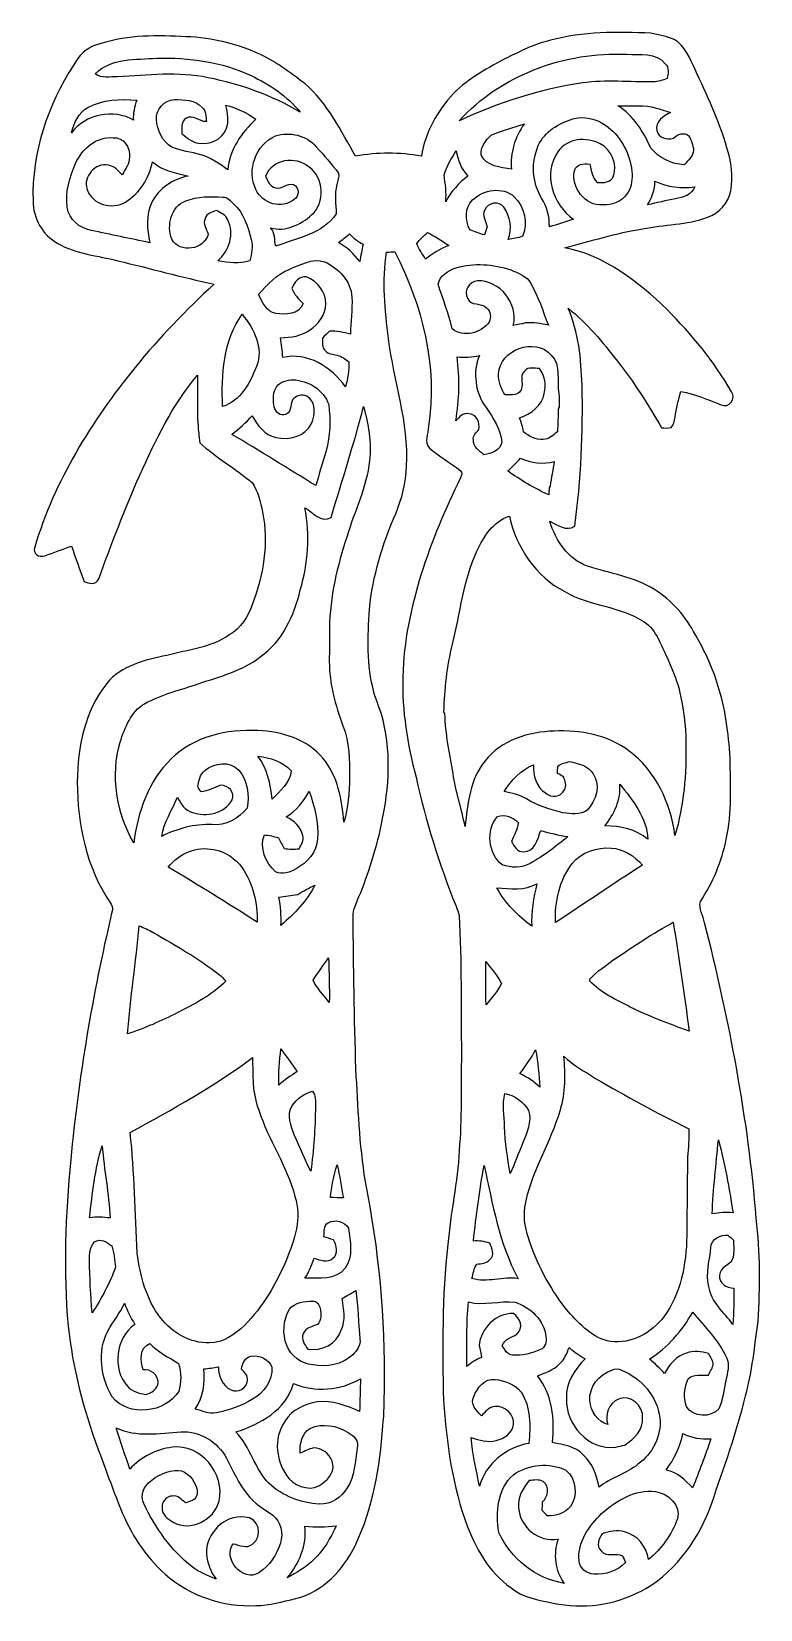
# Model space of a CAD drawing. Header units: centimetres. Extents: x -5.9 to 5.9, y -12.7 to 12.7.
import ezdxf

# ---------------------------------------------------------------- set-up
doc = ezdxf.new("R2010")
doc.units = ezdxf.units.CM
doc.header["$MEASUREMENT"] = 0
doc.layers.add('Camada 1', color=7, linetype='Continuous')

msp = doc.modelspace()

# ---------------------------------------------------------------- linework, layer by layer
at = {"layer": 'Camada 1', "color": 156}
for points, knots in [([(2.4765, 12.52819), (3.00319, 12.6693), (3.55318, 12.66825), (4.09397, 12.64143), (4.09397, 12.64143), (4.22063, 12.61779), (4.34903, 12.59134), (4.46899, 12.5423), (4.46899, 12.5423), (4.64677, 12.43858), (4.71523, 12.23433), (4.80201, 12.06005), (4.80201, 12.06005), (4.99251, 11.64907), (5.18724, 11.23667), (5.31354, 10.80028), (5.31354, 10.80028), (5.38409, 10.57733), (5.41548, 10.33674), (5.37562, 10.10496), (5.37562, 10.10496), (5.34175, 9.90881), (5.18688, 9.75147), (5.00415, 9.68375), (5.00415, 9.68375), (4.66936, 9.55709), (4.30564, 9.56627), (3.95886, 9.49501), (3.95886, 9.49501), (3.53377, 9.43186), (3.12525, 9.29604), (2.71003, 9.19056), (2.71003, 9.19056), (3.35562, 9.07097), (3.88866, 8.64093), (4.35222, 8.19925), (4.35222, 8.19925), (4.74486, 7.79814), (5.1121, 7.36353), (5.38761, 6.8728), (5.38761, 6.8728), (5.46946, 6.76733), (5.34351, 6.6033), (5.22181, 6.66537), (5.22181, 6.66537), (5.00979, 6.74616), (4.8006, 6.84001), (4.57588, 6.87846), (4.57588, 6.87846), (4.53143, 6.74404), (4.50285, 6.60541), (4.48062, 6.4657), (4.48062, 6.4657), (4.46722, 6.4082), (4.46439, 6.34293), (4.41747, 6.30096), (4.41747, 6.30096), (4.36703, 6.28791), (4.31482, 6.29391), (4.26366, 6.29355), (4.26366, 6.29355), (4.05058, 6.66643), (3.82093, 7.03014), (3.55528, 7.36847), (3.55528, 7.36847), (3.3154, 7.67291), (3.06846, 7.97947), (2.76189, 8.21936), (2.76189, 8.21936), (2.9337, 7.83201), (2.97003, 7.40197), (2.98626, 6.98324), (2.98626, 6.98324), (3.00531, 6.22582), (2.96827, 5.46522), (2.86948, 4.71416), (2.86948, 4.71416), (2.73297, 4.62314), (2.59362, 4.73428), (2.46839, 4.79178), (2.46839, 4.79178), (2.56222, 4.48274), (2.75907, 4.18394), (3.07481, 4.07034), (3.07481, 4.07034), (3.435, 3.95534), (3.82023, 3.89502), (4.1483, 3.69639), (4.1483, 3.69639), (4.43476, 3.52495), (4.65101, 3.25754), (4.81047, 2.96791), (4.81047, 2.96791), (4.95229, 2.70686), (5.0874, 2.4391), (5.17031, 2.15229), (5.17031, 2.15229), (5.29271, 1.77623), (5.33822, 1.38041), (5.36539, 0.98707), (5.36539, 0.98707), (5.37209, 0.55138), (5.39925, 0.10936), (5.30401, -0.31962), (5.30401, -0.31962), (5.23063, -0.67697), (5.09057, -1.02059), (4.88772, -1.32362), (4.88772, -1.32362), (4.8588, -1.43686), (4.93501, -1.55187), (4.95477, -1.66404), (4.95477, -1.66404), (5.35305, -3.22367), (5.65679, -4.81188), (5.7859, -6.41809), (5.7859, -6.41809), (5.85257, -6.9677), (5.84941, -7.52544), (5.81413, -8.07755), (5.81413, -8.07755), (5.75944, -8.47724), (5.72135, -8.88188), (5.61481, -9.2724), (5.61481, -9.2724), (5.47441, -9.86084), (5.26308, -10.42916), (5.07083, -11.00208), (5.07083, -11.00208), (4.87574, -11.55381), (4.5212, -12.06782), (4.01355, -12.37368), (4.01355, -12.37368), (3.59233, -12.61145), (3.09104, -12.71057), (2.61338, -12.6245), (2.61338, -12.6245), (2.37455, -12.57723), (2.1209, -12.54865), (1.91381, -12.41036), (1.91381, -12.41036), (1.53846, -12.17789), (1.30174, -11.78172), (1.14477, -11.37954), (1.14477, -11.37954), (0.89853, -10.7308), (0.81209, -10.03652), (0.76059, -9.34895), (0.76059, -9.34895), (0.74012, -8.51288), (0.73377, -7.67326), (0.83114, -6.84142), (0.83114, -6.84142), (0.86854, -6.33448), (0.98848, -5.83742), (1.0107, -5.32906), (1.0107, -5.32906), (1.05903, -4.81295), (1.03258, -4.29401), (1.04916, -3.77647), (1.04916, -3.77647), (1.03433, -3.03388), (1.0555, -2.29022), (1.00894, -1.54905), (1.00894, -1.54905), (1.00153, -1.49718), (0.98036, -1.44885), (0.96202, -1.40053), (0.96202, -1.40053), (0.69108, -0.72707), (0.47554, -0.03174), (0.31784, 0.67697), (0.31784, 0.67697), (0.18097, 1.20368), (0.09031, 1.7473), (0.10548, 2.2927), (0.10548, 2.2927), (0.13828, 3.41911), (0.54963, 4.4905), (1.03399, 5.49344), (1.03399, 5.49344), (1.0488, 5.53154), (1.07631, 5.58163), (1.02763, 5.6074), (1.02763, 5.6074), (0.86854, 5.73651), (0.68896, 5.83847), (0.53199, 5.96969), (0.53199, 5.96969), (0.44062, 6.06565), (0.51964, 6.20148), (0.51647, 6.31472), (0.51647, 6.31472), (0.67027, 7.28098), (0.41909, 8.26946), (-0.0247, 9.12812), (-0.0247, 9.12812), (-0.06843, 9.126), (-0.11182, 9.12354), (-0.15521, 9.12142), (-0.15521, 9.12142), (-0.22789, 8.66034), (-0.18274, 8.1915), (-0.12347, 7.73148), (-0.12347, 7.73148), (-0.03774, 7.04603), (0.20567, 6.37786), (0.16615, 5.67937), (0.16615, 5.67937), (0.16016, 5.41443), (0.08678, 5.15691), (-0.00669, 4.91067), (-0.00669, 4.91067), (-0.22718, 4.42736), (-0.37394, 3.90877), (-0.4318, 3.3803), (-0.4318, 3.3803), (-0.45826, 2.93441), (-0.4759, 2.47755), (-0.35806, 2.04223), (-0.35806, 2.04223), (-0.31644, 1.89018), (-0.24694, 1.7473), (-0.21166, 1.59278), (-0.21166, 1.59278), (-0.06561, 1.00965), (-0.12488, 0.39652), (-0.25929, -0.18308), (-0.25929, -0.18308), (-0.34995, -0.56938), (-0.47308, -0.94826), (-0.62723, -1.31409), (-0.62723, -1.31409), (-0.65829, -1.3903), (-0.69497, -1.46755), (-0.69074, -1.55222), (-0.69074, -1.55222), (-0.69179, -2.37559), (-0.67027, -3.19829), (-0.64805, -4.02132), (-0.64805, -4.02132), (-0.61277, -4.62421), (-0.59302, -5.23027), (-0.4953, -5.82753), (-0.4953, -5.82753), (-0.27905, -6.91585), (-0.1718, -8.0271), (-0.19015, -9.13694), (-0.19015, -9.13694), (-0.19368, -9.34614), (-0.18908, -9.55674), (-0.2166, -9.76488), (-0.2166, -9.76488), (-0.26212, -10.42212), (-0.37287, -11.08779), (-0.66111, -11.68576), (-0.66111, -11.68576), (-0.85514, -12.07416), (-1.17863, -12.43259), (-1.61607, -12.53525), (-1.61607, -12.53525), (-1.82703, -12.58534), (-2.04011, -12.64532), (-2.25812, -12.64884), (-2.25812, -12.64884), (-2.78341, -12.6767), (-3.31893, -12.49186), (-3.71228, -12.14191), (-3.71228, -12.14191), (-4.03577, -11.85615), (-4.27284, -11.48257), (-4.43301, -11.08428), (-4.43301, -11.08428), (-4.55894, -10.76537), (-4.67606, -10.44363), (-4.7939, -10.12189), (-4.7939, -10.12189), (-5.03132, -9.48725), (-5.19888, -8.8258), (-5.27227, -8.15162), (-5.27227, -8.15162), (-5.35094, -7.26122), (-5.31777, -6.3634), (-5.23027, -5.47511), (-5.23027, -5.47511), (-5.10399, -4.14301), (-4.88102, -2.82081), (-4.57482, -1.5187), (-4.57482, -1.5187), (-4.56776, -1.4679), (-4.54342, -1.41145), (-4.57904, -1.36596), (-4.57904, -1.36596), (-4.97699, -0.79516), (-5.12444, -0.08573), (-5.12655, 0.60077), (-5.12655, 0.60077), (-5.12092, 1.15605), (-5.00732, 1.74096), (-4.65208, 2.18369), (-4.65208, 2.18369), (-4.41678, 2.47368), (-4.03331, 2.56117), (-3.68547, 2.63489), (-3.68547, 2.63489), (-3.34539, 2.72308), (-2.97992, 2.7626), (-2.68145, 2.96333), (-2.68145, 2.96333), (-2.50437, 3.07374), (-2.38019, 3.25402), (-2.31386, 3.44981), (-2.31386, 3.44981), (-2.13642, 3.92182), (-2.0454, 4.44146), (-2.14806, 4.941), (-2.14806, 4.941), (-2.18157, 5.10538), (-2.22284, 5.27507), (-2.31705, 5.41619), (-2.31705, 5.41619), (-2.58903, 5.6402), (-2.8963, 5.82083), (-3.15877, 6.05613), (-3.15877, 6.05613), (-3.16335, 6.10693), (-3.1683, 6.15772), (-3.17429, 6.20818), (-3.17429, 6.20818), (-3.21098, 6.51686), (-3.18876, 6.82941), (-3.19334, 7.13987), (-3.19334, 7.13987), (-3.60115, 6.66784), (-3.86326, 6.09564), (-4.12184, 5.53402), (-4.12184, 5.53402), (-4.36279, 4.98615), (-4.57658, 4.42736), (-4.78189, 3.86537), (-4.78189, 3.86537), (-4.81858, 3.76202), (-4.941, 3.78953), (-5.01755, 3.82517), (-5.01755, 3.82517), (-5.08423, 4.01389), (-5.15338, 4.20193), (-5.21652, 4.39208), (-5.21652, 4.39208), (-5.36151, 4.34374), (-5.50367, 4.28766), (-5.64727, 4.23686), (-5.64727, 4.23686), (-5.73829, 4.20193), (-5.84658, 4.27143), (-5.81025, 4.37409), (-5.81025, 4.37409), (-5.49275, 5.44335), (-4.89338, 6.40679), (-4.19593, 7.26827), (-4.19593, 7.26827), (-3.80965, 7.7477), (-3.37609, 8.18656), (-2.92734, 8.60742), (-2.92734, 8.60742), (-3.44594, 8.71748), (-3.9571, 8.86001), (-4.47286, 8.98243), (-4.47286, 8.98243), (-4.79636, 9.0678), (-5.1449, 9.0865), (-5.43842, 9.26218), (-5.43842, 9.26218), (-5.68537, 9.39094), (-5.83706, 9.67034), (-5.83671, 9.9455), (-5.83671, 9.9455), (-5.85998, 10.71986), (-5.59964, 11.48785), (-5.183, 12.13484), (-5.183, 12.13484), (-5.09975, 12.27101), (-4.99109, 12.40119), (-4.83234, 12.44987), (-4.83234, 12.44987), (-4.3942, 12.60439), (-3.919, 12.61638), (-3.45934, 12.58922), (-3.45934, 12.58922), (-3.03354, 12.58216), (-2.60843, 12.4915), (-2.21933, 12.31793), (-2.21933, 12.31793), (-1.94768, 12.1934), (-1.70638, 12.0142), (-1.47072, 11.83286), (-1.47072, 11.83286), (-1.10243, 11.51995), (-0.89181, 11.07369), (-0.65229, 10.66411), (-0.65229, 10.66411), (-0.30409, 10.72727), (0.05574, 10.72938), (0.40428, 10.66411), (0.40428, 10.66411), (0.46248, 11.04547), (0.66357, 11.39154), (0.91934, 11.67482), (0.91934, 11.67482), (1.17228, 11.9186), (1.48096, 12.09462), (1.7921, 12.25337), (1.7921, 12.25337), (2.01365, 12.35991), (2.23485, 12.47386), (2.4765, 12.52819)], [0, 0, 0, 0, 0.00952381, 0.00952381, 0.00952381, 0.00952381, 0.01904762, 0.01904762, 0.01904762, 0.01904762, 0.02857143, 0.02857143, 0.02857143, 0.02857143, 0.03809524, 0.03809524, 0.03809524, 0.03809524, 0.04761905, 0.04761905, 0.04761905, 0.04761905, 0.05714286, 0.05714286, 0.05714286, 0.05714286, 0.06666667, 0.06666667, 0.06666667, 0.06666667, 0.07619048, 0.07619048, 0.07619048, 0.07619048, 0.08571429, 0.08571429, 0.08571429, 0.08571429, 0.0952381, 0.0952381, 0.0952381, 0.0952381, 0.1047619, 0.1047619, 0.1047619, 0.1047619, 0.11428571, 0.11428571, 0.11428571, 0.11428571, 0.12380952, 0.12380952, 0.12380952, 0.12380952, 0.13333333, 0.13333333, 0.13333333, 0.13333333, 0.14285714, 0.14285714, 0.14285714, 0.14285714, 0.15238095, 0.15238095, 0.15238095, 0.15238095, 0.16190476, 0.16190476, 0.16190476, 0.16190476, 0.17142857, 0.17142857, 0.17142857, 0.17142857, 0.18095238, 0.18095238, 0.18095238, 0.18095238, 0.19047619, 0.19047619, 0.19047619, 0.19047619, 0.2, 0.2, 0.2, 0.2, 0.20952381, 0.20952381, 0.20952381, 0.20952381, 0.21904762, 0.21904762, 0.21904762, 0.21904762, 0.22857143, 0.22857143, 0.22857143, 0.22857143, 0.23809524, 0.23809524, 0.23809524, 0.23809524, 0.24761905, 0.24761905, 0.24761905, 0.24761905, 0.25714286, 0.25714286, 0.25714286, 0.25714286, 0.26666667, 0.26666667, 0.26666667, 0.26666667, 0.27619048, 0.27619048, 0.27619048, 0.27619048, 0.28571429, 0.28571429, 0.28571429, 0.28571429, 0.2952381, 0.2952381, 0.2952381, 0.2952381, 0.3047619, 0.3047619, 0.3047619, 0.3047619, 0.31428571, 0.31428571, 0.31428571, 0.31428571, 0.32380952, 0.32380952, 0.32380952, 0.32380952, 0.33333333, 0.33333333, 0.33333333, 0.33333333, 0.34285714, 0.34285714, 0.34285714, 0.34285714, 0.35238095, 0.35238095, 0.35238095, 0.35238095, 0.36190476, 0.36190476, 0.36190476, 0.36190476, 0.37142857, 0.37142857, 0.37142857, 0.37142857, 0.38095238, 0.38095238, 0.38095238, 0.38095238, 0.39047619, 0.39047619, 0.39047619, 0.39047619, 0.4, 0.4, 0.4, 0.4, 0.40952381, 0.40952381, 0.40952381, 0.40952381, 0.41904762, 0.41904762, 0.41904762, 0.41904762, 0.42857143, 0.42857143, 0.42857143, 0.42857143, 0.43809524, 0.43809524, 0.43809524, 0.43809524, 0.44761905, 0.44761905, 0.44761905, 0.44761905, 0.45714286, 0.45714286, 0.45714286, 0.45714286, 0.46666667, 0.46666667, 0.46666667, 0.46666667, 0.47619048, 0.47619048, 0.47619048, 0.47619048, 0.48571429, 0.48571429, 0.48571429, 0.48571429, 0.4952381, 0.4952381, 0.4952381, 0.4952381, 0.5047619, 0.5047619, 0.5047619, 0.5047619, 0.51428571, 0.51428571, 0.51428571, 0.51428571, 0.52380952, 0.52380952, 0.52380952, 0.52380952, 0.53333333, 0.53333333, 0.53333333, 0.53333333, 0.54285714, 0.54285714, 0.54285714, 0.54285714, 0.55238095, 0.55238095, 0.55238095, 0.55238095, 0.56190476, 0.56190476, 0.56190476, 0.56190476, 0.57142857, 0.57142857, 0.57142857, 0.57142857, 0.58095238, 0.58095238, 0.58095238, 0.58095238, 0.59047619, 0.59047619, 0.59047619, 0.59047619, 0.6, 0.6, 0.6, 0.6, 0.60952381, 0.60952381, 0.60952381, 0.60952381, 0.61904762, 0.61904762, 0.61904762, 0.61904762, 0.62857143, 0.62857143, 0.62857143, 0.62857143, 0.63809524, 0.63809524, 0.63809524, 0.63809524, 0.64761905, 0.64761905, 0.64761905, 0.64761905, 0.65714286, 0.65714286, 0.65714286, 0.65714286, 0.66666667, 0.66666667, 0.66666667, 0.66666667, 0.67619048, 0.67619048, 0.67619048, 0.67619048, 0.68571429, 0.68571429, 0.68571429, 0.68571429, 0.6952381, 0.6952381, 0.6952381, 0.6952381, 0.7047619, 0.7047619, 0.7047619, 0.7047619, 0.71428571, 0.71428571, 0.71428571, 0.71428571, 0.72380952, 0.72380952, 0.72380952, 0.72380952, 0.73333333, 0.73333333, 0.73333333, 0.73333333, 0.74285714, 0.74285714, 0.74285714, 0.74285714, 0.75238095, 0.75238095, 0.75238095, 0.75238095, 0.76190476, 0.76190476, 0.76190476, 0.76190476, 0.77142857, 0.77142857, 0.77142857, 0.77142857, 0.78095238, 0.78095238, 0.78095238, 0.78095238, 0.79047619, 0.79047619, 0.79047619, 0.79047619, 0.8, 0.8, 0.8, 0.8, 0.80952381, 0.80952381, 0.80952381, 0.80952381, 0.81904762, 0.81904762, 0.81904762, 0.81904762, 0.82857143, 0.82857143, 0.82857143, 0.82857143, 0.83809524, 0.83809524, 0.83809524, 0.83809524, 0.84761905, 0.84761905, 0.84761905, 0.84761905, 0.85714286, 0.85714286, 0.85714286, 0.85714286, 0.86666667, 0.86666667, 0.86666667, 0.86666667, 0.87619048, 0.87619048, 0.87619048, 0.87619048, 0.88571429, 0.88571429, 0.88571429, 0.88571429, 0.8952381, 0.8952381, 0.8952381, 0.8952381, 0.9047619, 0.9047619, 0.9047619, 0.9047619, 0.91428571, 0.91428571, 0.91428571, 0.91428571, 0.92380952, 0.92380952, 0.92380952, 0.92380952, 0.93333333, 0.93333333, 0.93333333, 0.93333333, 0.94285714, 0.94285714, 0.94285714, 0.94285714, 0.95238095, 0.95238095, 0.95238095, 0.95238095, 0.96190476, 0.96190476, 0.96190476, 0.96190476, 0.97142857, 0.97142857, 0.97142857, 0.97142857, 0.98095238, 0.98095238, 0.98095238, 0.98095238, 1, 1, 1, 1]), ([(-4.83622, 11.9895), (-4.83622, 11.9895), (-4.83622, 11.9895), (-4.83622, 11.9895), (-4.83622, 11.9895), (-4.73499, 11.9073), (-4.59809, 11.94646), (-4.47922, 11.94152), (-4.47922, 11.94152), (-3.99555, 11.96728), (-3.50448, 12.02795), (-3.02506, 11.92705), (-3.02506, 11.92705), (-2.50613, 11.82334), (-1.99565, 11.64413), (-1.54164, 11.37108), (-1.54164, 11.37108), (-1.75083, 11.63037), (-2.0327, 11.82229), (-2.33327, 11.96022), (-2.33327, 11.96022), (-2.80353, 12.18458), (-3.33162, 12.25126), (-3.84739, 12.24315), (-3.84739, 12.24315), (-4.18253, 12.21281), (-4.58011, 12.25268), (-4.83622, 11.9895)], [0, 0, 0, 0, 0.125, 0.125, 0.125, 0.125, 0.25, 0.25, 0.25, 0.25, 0.375, 0.375, 0.375, 0.375, 0.5, 0.5, 0.5, 0.5, 0.625, 0.625, 0.625, 0.625, 0.75, 0.75, 0.75, 0.75, 1, 1, 1, 1]), ([(1.01035, 11.23208), (1.01035, 11.23208), (1.01035, 11.23208), (1.01035, 11.23208), (1.01035, 11.23208), (1.63829, 11.52595), (2.30786, 11.74115), (2.99473, 11.84275), (2.99473, 11.84275), (3.37114, 11.89743), (3.75214, 11.85368), (4.13032, 11.86215), (4.13032, 11.86215), (4.20863, 11.86109), (4.28271, 11.88896), (4.35573, 11.9133), (4.35573, 11.9133), (4.36915, 11.99303), (4.39032, 12.08933), (4.32399, 12.15213), (4.32399, 12.15213), (4.17653, 12.34052), (3.91266, 12.28865), (3.70382, 12.30418), (3.70382, 12.30418), (2.71073, 12.34969), (1.68416, 11.97468), (1.01035, 11.23208)], [0, 0, 0, 0, 0.125, 0.125, 0.125, 0.125, 0.25, 0.25, 0.25, 0.25, 0.375, 0.375, 0.375, 0.375, 0.5, 0.5, 0.5, 0.5, 0.625, 0.625, 0.625, 0.625, 0.75, 0.75, 0.75, 0.75, 1, 1, 1, 1]), ([(-4.9537, 11.44869), (-4.9537, 11.44869), (-4.9537, 11.44869), (-4.9537, 11.44869), (-4.9537, 11.44869), (-5.10611, 11.3665), (-5.17983, 11.19893), (-5.21794, 11.03841), (-5.21794, 11.03841), (-5.00203, 11.33897), (-4.53777, 11.4374), (-4.22239, 11.24161), (-4.22239, 11.24161), (-4.23438, 11.35309), (-4.20475, 11.46139), (-4.16947, 11.56582), (-4.16947, 11.56582), (-4.43335, 11.58733), (-4.71628, 11.57922), (-4.9537, 11.44869)], [0, 0, 0, 0, 0.16666667, 0.16666667, 0.16666667, 0.16666667, 0.33333333, 0.33333333, 0.33333333, 0.33333333, 0.5, 0.5, 0.5, 0.5, 0.66666667, 0.66666667, 0.66666667, 0.66666667, 1, 1, 1, 1]), ([(-3.85304, 11.25677), (-3.85304, 11.25677), (-3.85304, 11.25677), (-3.85304, 11.25677), (-3.85304, 11.25677), (-3.83928, 11.08463), (-3.7659, 10.8973), (-3.60574, 10.81193), (-3.60574, 10.81193), (-3.45863, 10.74314), (-3.29247, 10.73538), (-3.13867, 10.68775), (-3.13867, 10.68775), (-2.97673, 10.64506), (-2.84127, 10.54135), (-2.70722, 10.44609), (-2.70722, 10.44609), (-2.68427, 10.76889), (-2.48284, 11.04123), (-2.25848, 11.2596), (-2.25848, 11.2596), (-2.40064, 11.36932), (-2.56645, 11.43917), (-2.7379, 11.48785), (-2.7379, 11.48785), (-2.71463, 11.3612), (-2.67652, 11.22432), (-2.73473, 11.1012), (-2.73473, 11.1012), (-2.79893, 10.92658), (-3.0046, 10.84544), (-3.17853, 10.87402), (-3.17853, 10.87402), (-3.28329, 10.88813), (-3.36303, 10.96398), (-3.44311, 11.02571), (-3.44311, 11.02571), (-3.44735, 11.11391), (-3.46428, 11.22257), (-3.37572, 11.27689), (-3.37572, 11.27689), (-3.2639, 11.34074), (-3.16442, 11.21798), (-3.05082, 11.22115), (-3.05082, 11.22115), (-3.05717, 11.30018), (-3.05681, 11.39189), (-3.12067, 11.4494), (-3.12067, 11.4494), (-3.23285, 11.57181), (-3.41171, 11.57675), (-3.56588, 11.57534), (-3.56588, 11.57534), (-3.72779, 11.57216), (-3.86467, 11.41764), (-3.85304, 11.25677)], [0, 0, 0, 0, 0.06666667, 0.06666667, 0.06666667, 0.06666667, 0.13333333, 0.13333333, 0.13333333, 0.13333333, 0.2, 0.2, 0.2, 0.2, 0.26666667, 0.26666667, 0.26666667, 0.26666667, 0.33333333, 0.33333333, 0.33333333, 0.33333333, 0.4, 0.4, 0.4, 0.4, 0.46666667, 0.46666667, 0.46666667, 0.46666667, 0.53333333, 0.53333333, 0.53333333, 0.53333333, 0.6, 0.6, 0.6, 0.6, 0.66666667, 0.66666667, 0.66666667, 0.66666667, 0.73333333, 0.73333333, 0.73333333, 0.73333333, 0.8, 0.8, 0.8, 0.8, 0.86666667, 0.86666667, 0.86666667, 0.86666667, 1, 1, 1, 1]), ([(3.5634, 11.47692), (3.5634, 11.47692), (3.5634, 11.47692), (3.5634, 11.47692), (3.5634, 11.47692), (3.81105, 11.3157), (3.9751, 11.05958), (4.0901, 10.79287), (4.0901, 10.79287), (4.2231, 10.64012), (4.42241, 10.53253), (4.62808, 10.52759), (4.62808, 10.52759), (4.69229, 10.59462), (4.76708, 10.66482), (4.77838, 10.76219), (4.77838, 10.76219), (4.77061, 10.84226), (4.74415, 10.92129), (4.70217, 10.98973), (4.70217, 10.98973), (4.62633, 11.06064), (4.51838, 11.01689), (4.45557, 10.95269), (4.45557, 10.95269), (4.34833, 10.92446), (4.21745, 10.95587), (4.18747, 11.07581), (4.18747, 11.07581), (4.15361, 11.2208), (4.29436, 11.31181), (4.40513, 11.3672), (4.40513, 11.3672), (4.3367, 11.38977), (4.2679, 11.41236), (4.19946, 11.43423), (4.19946, 11.43423), (3.99486, 11.50479), (3.77506, 11.46139), (3.5634, 11.47692)], [0, 0, 0, 0, 0.09090909, 0.09090909, 0.09090909, 0.09090909, 0.18181818, 0.18181818, 0.18181818, 0.18181818, 0.27272727, 0.27272727, 0.27272727, 0.27272727, 0.36363636, 0.36363636, 0.36363636, 0.36363636, 0.45454545, 0.45454545, 0.45454545, 0.45454545, 0.54545455, 0.54545455, 0.54545455, 0.54545455, 0.63636364, 0.63636364, 0.63636364, 0.63636364, 0.72727273, 0.72727273, 0.72727273, 0.72727273, 0.81818182, 0.81818182, 0.81818182, 0.81818182, 1, 1, 1, 1]), ([(1.52752, 11.00067), (1.52752, 11.00067), (1.52752, 11.00067), (1.52752, 11.00067), (1.52752, 11.00067), (1.43827, 10.92376), (1.35149, 10.8091), (1.36348, 10.68492), (1.36348, 10.68492), (1.45308, 10.50113), (1.67498, 10.48384), (1.85278, 10.45703), (1.85278, 10.45703), (1.82845, 10.71562), (1.90465, 10.97808), (2.05951, 11.18552), (2.05951, 11.18552), (1.88382, 11.11955), (1.69615, 11.08463), (1.52752, 11.00067)], [0, 0, 0, 0, 0.16666667, 0.16666667, 0.16666667, 0.16666667, 0.33333333, 0.33333333, 0.33333333, 0.33333333, 0.5, 0.5, 0.5, 0.5, 0.66666667, 0.66666667, 0.66666667, 0.66666667, 1, 1, 1, 1]), ([(2.8381, 11.2649), (2.8381, 11.2649), (2.8381, 11.2649), (2.8381, 11.2649), (2.8381, 11.2649), (2.6116, 11.19399), (2.38407, 11.06134), (2.28353, 10.83662), (2.28353, 10.83662), (2.16853, 10.5671), (2.18052, 10.2429), (2.3361, 9.99137), (2.3361, 9.99137), (2.42288, 9.85308), (2.46591, 9.69115), (2.46062, 9.52747), (2.46062, 9.52747), (2.59009, 9.56768), (2.72026, 9.60684), (2.84902, 9.64988), (2.84902, 9.64988), (2.51529, 9.87918), (2.35196, 10.38824), (2.59961, 10.73679), (2.59961, 10.73679), (2.74355, 10.95691), (3.05964, 10.97844), (3.27766, 10.8652), (3.27766, 10.8652), (3.45756, 10.7717), (3.55917, 10.53499), (3.48967, 10.34344), (3.48967, 10.34344), (3.44769, 10.2369), (3.32809, 10.23302), (3.23179, 10.2429), (3.23179, 10.2429), (3.15136, 10.32051), (3.13584, 10.43128), (3.11326, 10.53465), (3.11326, 10.53465), (3.01659, 10.55229), (2.89312, 10.541), (2.86244, 10.42846), (2.86244, 10.42846), (2.80105, 10.16599), (3.03954, 9.85978), (3.31681, 9.88025), (3.31681, 9.88025), (3.46357, 9.87283), (3.61631, 9.93316), (3.70662, 10.05169), (3.70662, 10.05169), (3.77331, 10.14306), (3.7913, 10.26125), (3.79165, 10.37201), (3.79165, 10.37201), (3.77401, 10.64718), (3.64912, 10.91706), (3.44382, 11.10191), (3.44382, 11.10191), (3.28329, 11.24832), (3.05152, 11.32593), (2.8381, 11.2649)], [0, 0, 0, 0, 0.05882353, 0.05882353, 0.05882353, 0.05882353, 0.11764706, 0.11764706, 0.11764706, 0.11764706, 0.17647059, 0.17647059, 0.17647059, 0.17647059, 0.23529412, 0.23529412, 0.23529412, 0.23529412, 0.29411765, 0.29411765, 0.29411765, 0.29411765, 0.35294118, 0.35294118, 0.35294118, 0.35294118, 0.41176471, 0.41176471, 0.41176471, 0.41176471, 0.47058824, 0.47058824, 0.47058824, 0.47058824, 0.52941176, 0.52941176, 0.52941176, 0.52941176, 0.58823529, 0.58823529, 0.58823529, 0.58823529, 0.64705882, 0.64705882, 0.64705882, 0.64705882, 0.70588235, 0.70588235, 0.70588235, 0.70588235, 0.76470588, 0.76470588, 0.76470588, 0.76470588, 0.82352941, 0.82352941, 0.82352941, 0.82352941, 0.88235294, 0.88235294, 0.88235294, 0.88235294, 1, 1, 1, 1]), ([(-5.1516, 10.54946), (-5.1516, 10.54946), (-5.1516, 10.54946), (-5.1516, 10.54946), (-5.1516, 10.54946), (-5.24544, 10.32898), (-5.32623, 10.08415), (-5.28601, 9.8425), (-5.28601, 9.8425), (-5.26345, 9.64706), (-5.08706, 9.50488), (-4.90185, 9.47067), (-4.90185, 9.47067), (-4.58786, 9.40364), (-4.27355, 9.33943), (-3.95993, 9.27311), (-3.95993, 9.27311), (-4.00227, 9.48654), (-4.03189, 9.72255), (-3.92606, 9.92328), (-3.92606, 9.92328), (-3.81599, 10.15082), (-3.58527, 10.29582), (-3.34291, 10.34591), (-3.34291, 10.34591), (-3.54365, 10.39354), (-3.75567, 10.43234), (-3.91653, 10.57204), (-3.91653, 10.57204), (-3.97016, 10.31134), (-4.12255, 10.06722), (-4.35186, 9.92751), (-4.35186, 9.92751), (-4.56035, 9.79663), (-4.8895, 9.88659), (-4.96675, 10.13106), (-4.96675, 10.13106), (-5.0426, 10.33321), (-4.83376, 10.56816), (-4.6235, 10.51912), (-4.6235, 10.51912), (-4.53002, 10.50395), (-4.46792, 10.42882), (-4.40477, 10.36532), (-4.40477, 10.36532), (-4.35468, 10.45527), (-4.28378, 10.54417), (-4.28907, 10.65283), (-4.28907, 10.65283), (-4.26755, 10.80169), (-4.38714, 10.97738), (-4.54871, 10.96151), (-4.54871, 10.96151), (-4.81646, 10.9869), (-5.05037, 10.783), (-5.1516, 10.54946)], [0, 0, 0, 0, 0.06666667, 0.06666667, 0.06666667, 0.06666667, 0.13333333, 0.13333333, 0.13333333, 0.13333333, 0.2, 0.2, 0.2, 0.2, 0.26666667, 0.26666667, 0.26666667, 0.26666667, 0.33333333, 0.33333333, 0.33333333, 0.33333333, 0.4, 0.4, 0.4, 0.4, 0.46666667, 0.46666667, 0.46666667, 0.46666667, 0.53333333, 0.53333333, 0.53333333, 0.53333333, 0.6, 0.6, 0.6, 0.6, 0.66666667, 0.66666667, 0.66666667, 0.66666667, 0.73333333, 0.73333333, 0.73333333, 0.73333333, 0.8, 0.8, 0.8, 0.8, 0.86666667, 0.86666667, 0.86666667, 0.86666667, 1, 1, 1, 1]), ([(-2.25424, 10.12754), (-2.25424, 10.12754), (-2.25424, 10.12754), (-2.25424, 10.12754), (-2.25424, 10.12754), (-2.15793, 9.90035), (-1.83373, 9.80263), (-1.64041, 9.96738), (-1.64041, 9.96738), (-1.55046, 10.021), (-1.55892, 10.16247), (-1.65169, 10.20833), (-1.65169, 10.20833), (-1.75331, 10.24784), (-1.83938, 10.12119), (-1.94132, 10.15682), (-1.94132, 10.15682), (-2.03376, 10.17023), (-2.06092, 10.27007), (-2.10114, 10.33886), (-2.10114, 10.33886), (-2.0013, 10.61896), (-1.61361, 10.67258), (-1.40158, 10.48985), (-1.40158, 10.48985), (-1.15817, 10.31662), (-1.13312, 9.91834), (-1.35995, 9.72079), (-1.35995, 9.72079), (-1.53317, 9.56415), (-1.78364, 9.44244), (-2.01894, 9.51123), (-2.01894, 9.51123), (-1.94344, 9.43397), (-1.96003, 9.31509), (-1.9371, 9.21631), (-1.9371, 9.21631), (-1.5949, 9.34613), (-1.18251, 9.4114), (-0.96307, 9.73737), (-0.96307, 9.73737), (-0.97013, 9.89471), (-0.99764, 10.05557), (-0.95425, 10.21009), (-0.95425, 10.21009), (-0.94438, 10.269), (-0.91227, 10.32862), (-0.92569, 10.38895), (-0.92569, 10.38895), (-1.03645, 10.53817), (-1.16204, 10.67647), (-1.28481, 10.8158), (-1.28481, 10.8158), (-1.43581, 11.00419), (-1.71484, 11.06346), (-1.93886, 10.98973), (-1.93886, 10.98973), (-2.25882, 10.85215), (-2.40629, 10.43869), (-2.25424, 10.12754)], [0, 0, 0, 0, 0.0625, 0.0625, 0.0625, 0.0625, 0.125, 0.125, 0.125, 0.125, 0.1875, 0.1875, 0.1875, 0.1875, 0.25, 0.25, 0.25, 0.25, 0.3125, 0.3125, 0.3125, 0.3125, 0.375, 0.375, 0.375, 0.375, 0.4375, 0.4375, 0.4375, 0.4375, 0.5, 0.5, 0.5, 0.5, 0.5625, 0.5625, 0.5625, 0.5625, 0.625, 0.625, 0.625, 0.625, 0.6875, 0.6875, 0.6875, 0.6875, 0.75, 0.75, 0.75, 0.75, 0.8125, 0.8125, 0.8125, 0.8125, 0.875, 0.875, 0.875, 0.875, 1, 1, 1, 1]), ([(0.76799, 10.36214), (0.76799, 10.36214), (0.76799, 10.36214), (0.76799, 10.36214), (0.76799, 10.36214), (0.79021, 10.21997), (0.80822, 10.07709), (0.79621, 9.93281), (0.79621, 9.93281), (0.87524, 10.09932), (1.00929, 10.22914), (1.14899, 10.34591), (1.14899, 10.34591), (1.04598, 10.4588), (0.98672, 10.60203), (0.96485, 10.75231), (0.96485, 10.75231), (0.88935, 10.62778), (0.80856, 10.5029), (0.76799, 10.36214)], [0, 0, 0, 0, 0.16666667, 0.16666667, 0.16666667, 0.16666667, 0.33333333, 0.33333333, 0.33333333, 0.33333333, 0.5, 0.5, 0.5, 0.5, 0.66666667, 0.66666667, 0.66666667, 0.66666667, 1, 1, 1, 1]), ([(1.22695, 9.96102), (1.22695, 9.96102), (1.22695, 9.96102), (1.22695, 9.96102), (1.22695, 9.96102), (1.09784, 9.83684), (1.10559, 9.63048), (1.18392, 9.48125), (1.18392, 9.48125), (1.25976, 9.44986), (1.33667, 9.42093), (1.41605, 9.39799), (1.41605, 9.39799), (1.43298, 9.44033), (1.44744, 9.48337), (1.45873, 9.52782), (1.45873, 9.52782), (1.44426, 9.61813), (1.373, 9.70985), (1.42168, 9.80052), (1.42168, 9.80052), (1.46861, 9.91834), (1.65559, 9.95186), (1.72966, 9.8432), (1.72966, 9.8432), (1.83938, 9.69398), (1.86195, 9.49677), (1.80128, 9.32321), (1.80128, 9.32321), (1.87783, 9.33873), (1.95474, 9.35566), (2.03164, 9.37083), (2.03164, 9.37083), (2.11771, 9.58779), (2.0655, 9.84955), (1.89759, 10.01218), (1.89759, 10.01218), (1.70992, 10.18327), (1.39841, 10.12859), (1.22695, 9.96102)], [0, 0, 0, 0, 0.09090909, 0.09090909, 0.09090909, 0.09090909, 0.18181818, 0.18181818, 0.18181818, 0.18181818, 0.27272727, 0.27272727, 0.27272727, 0.27272727, 0.36363636, 0.36363636, 0.36363636, 0.36363636, 0.45454545, 0.45454545, 0.45454545, 0.45454545, 0.54545455, 0.54545455, 0.54545455, 0.54545455, 0.63636364, 0.63636364, 0.63636364, 0.63636364, 0.72727273, 0.72727273, 0.72727273, 0.72727273, 0.81818182, 0.81818182, 0.81818182, 0.81818182, 1, 1, 1, 1]), ([(4.15819, 10.2623), (4.15819, 10.2623), (4.15819, 10.2623), (4.15819, 10.2623), (4.15819, 10.2623), (4.15819, 10.12507), (4.10915, 9.99596), (4.03895, 9.88025), (4.03895, 9.88025), (4.18747, 9.91622), (4.33634, 9.94974), (4.48663, 9.97902), (4.48663, 9.97902), (4.60762, 10.00619), (4.75333, 10.03652), (4.79636, 10.17235), (4.79636, 10.17235), (4.57834, 10.14024), (4.35751, 10.16917), (4.15819, 10.2623)], [0, 0, 0, 0, 0.16666667, 0.16666667, 0.16666667, 0.16666667, 0.33333333, 0.33333333, 0.33333333, 0.33333333, 0.5, 0.5, 0.5, 0.5, 0.66666667, 0.66666667, 0.66666667, 0.66666667, 1, 1, 1, 1]), ([(-3.38349, 9.94515), (-3.38349, 9.94515), (-3.38349, 9.94515), (-3.38349, 9.94515), (-3.38349, 9.94515), (-3.6202, 9.85696), (-3.69359, 9.54758), (-3.60539, 9.33061), (-3.60539, 9.33061), (-3.48473, 9.09355), (-3.07974, 9.15952), (-3.01978, 9.41422), (-3.01978, 9.41422), (-3.05293, 9.49219), (-3.11009, 9.57615), (-3.07162, 9.66293), (-3.07162, 9.66293), (-3.05328, 9.7476), (-2.95909, 9.76136), (-2.89207, 9.79064), (-2.89207, 9.79064), (-2.8201, 9.75677), (-2.74143, 9.71938), (-2.70791, 9.64106), (-2.70791, 9.64106), (-2.59537, 9.4174), (-2.68323, 9.13977), (-2.86631, 8.98136), (-2.86631, 8.98136), (-2.69699, 8.94749), (-2.52024, 8.93233), (-2.35196, 8.98136), (-2.35196, 8.98136), (-2.3255, 9.09355), (-2.30046, 9.21137), (-2.33079, 9.32568), (-2.33079, 9.32568), (-2.38583, 9.53417), (-2.45109, 9.75677), (-2.61796, 9.90494), (-2.61796, 9.90494), (-2.66841, 9.94692), (-2.71463, 10.00936), (-2.78659, 10.00724), (-2.78659, 10.00724), (-2.98626, 10.01994), (-3.19439, 10.01783), (-3.38349, 9.94515)], [0, 0, 0, 0, 0.07692308, 0.07692308, 0.07692308, 0.07692308, 0.15384615, 0.15384615, 0.15384615, 0.15384615, 0.23076923, 0.23076923, 0.23076923, 0.23076923, 0.30769231, 0.30769231, 0.30769231, 0.30769231, 0.38461538, 0.38461538, 0.38461538, 0.38461538, 0.46153846, 0.46153846, 0.46153846, 0.46153846, 0.53846154, 0.53846154, 0.53846154, 0.53846154, 0.61538462, 0.61538462, 0.61538462, 0.61538462, 0.69230769, 0.69230769, 0.69230769, 0.69230769, 0.76923077, 0.76923077, 0.76923077, 0.76923077, 0.84615385, 0.84615385, 0.84615385, 0.84615385, 1, 1, 1, 1]), ([(-0.92816, 9.27593), (-0.92816, 9.27593), (-0.92816, 9.27593), (-0.92816, 9.27593), (-0.92816, 9.27593), (-0.79233, 9.2008), (-0.67944, 9.09143), (-0.58349, 8.97078), (-0.58349, 8.97078), (-0.56973, 9.06391), (-0.55174, 9.15634), (-0.53374, 9.24877), (-0.53374, 9.24877), (-0.61382, 9.29251), (-0.68862, 9.34543), (-0.7493, 9.41351), (-0.7493, 9.41351), (-0.80892, 9.36766), (-0.86783, 9.32074), (-0.92816, 9.27593)], [0, 0, 0, 0, 0.16666667, 0.16666667, 0.16666667, 0.16666667, 0.33333333, 0.33333333, 0.33333333, 0.33333333, 0.5, 0.5, 0.5, 0.5, 0.66666667, 0.66666667, 0.66666667, 0.66666667, 1, 1, 1, 1]), ([(0.49988, 9.43892), (0.49988, 9.43892), (0.49988, 9.43892), (0.49988, 9.43892), (0.49988, 9.43892), (0.44343, 9.38035), (0.3824, 9.32602), (0.33126, 9.26253), (0.33126, 9.26253), (0.35594, 9.16939), (0.4265, 9.09355), (0.46989, 9.00747), (0.46989, 9.00747), (0.58313, 9.09919), (0.70872, 9.17292), (0.84349, 9.22901), (0.84349, 9.22901), (0.73271, 9.30486), (0.61948, 9.37789), (0.49988, 9.43892)], [0, 0, 0, 0, 0.16666667, 0.16666667, 0.16666667, 0.16666667, 0.33333333, 0.33333333, 0.33333333, 0.33333333, 0.5, 0.5, 0.5, 0.5, 0.66666667, 0.66666667, 0.66666667, 0.66666667, 1, 1, 1, 1]), ([(-1.72261, 8.84413), (-1.72261, 8.84413), (-1.72261, 8.84413), (-1.72261, 8.84413), (-1.72261, 8.84413), (-1.92475, 8.7637), (-2.07186, 8.59754), (-2.21156, 8.43738), (-2.21156, 8.43738), (-2.15265, 8.31461), (-2.08562, 8.16327), (-1.93674, 8.13469), (-1.93674, 8.13469), (-1.7794, 8.11212), (-1.56033, 8.11424), (-1.49577, 8.29275), (-1.49577, 8.29275), (-1.56915, 8.36436), (-1.63653, 8.44268), (-1.67815, 8.53722), (-1.67815, 8.53722), (-1.63936, 8.63635), (-1.55999, 8.73794), (-1.4411, 8.72243), (-1.4411, 8.72243), (-1.27, 8.65152), (-1.12994, 8.48042), (-1.13171, 8.28992), (-1.13171, 8.28992), (-1.13524, 8.11883), (-1.246, 7.96819), (-1.38182, 7.87259), (-1.38182, 7.87259), (-1.5194, 7.77205), (-1.69333, 7.7477), (-1.85949, 7.74488), (-1.85949, 7.74488), (-1.84009, 7.63939), (-1.82915, 7.53285), (-1.82491, 7.42562), (-1.82491, 7.42562), (-1.42733, 7.52086), (-1.03363, 7.27321), (-0.81562, 6.95218), (-0.81562, 6.95218), (-0.77893, 7.08342), (-0.75706, 7.21818), (-0.76093, 7.35471), (-0.76093, 7.35471), (-0.81986, 7.39563), (-0.87524, 7.45031), (-0.94896, 7.46195), (-0.94896, 7.46195), (-1.01423, 7.48205), (-1.09677, 7.47572), (-1.14053, 7.53709), (-1.14053, 7.53709), (-1.20015, 7.58825), (-1.18321, 7.67079), (-1.18533, 7.73959), (-1.18533, 7.73959), (-1.14687, 7.77628), (-1.10878, 7.81332), (-1.07032, 7.85001), (-1.07032, 7.85001), (-0.95673, 7.85566), (-0.84561, 7.83201), (-0.7373, 7.79992), (-0.7373, 7.79992), (-0.72636, 7.99923), (-0.7045, 8.1989), (-0.71154, 8.39893), (-0.71154, 8.39893), (-0.7246, 8.65751), (-0.92886, 8.86106), (-1.1504, 8.96796), (-1.1504, 8.96796), (-1.35008, 9.0297), (-1.54199, 8.91433), (-1.72261, 8.84413)], [0, 0, 0, 0, 0.04761905, 0.04761905, 0.04761905, 0.04761905, 0.0952381, 0.0952381, 0.0952381, 0.0952381, 0.14285714, 0.14285714, 0.14285714, 0.14285714, 0.19047619, 0.19047619, 0.19047619, 0.19047619, 0.23809524, 0.23809524, 0.23809524, 0.23809524, 0.28571429, 0.28571429, 0.28571429, 0.28571429, 0.33333333, 0.33333333, 0.33333333, 0.33333333, 0.38095238, 0.38095238, 0.38095238, 0.38095238, 0.42857143, 0.42857143, 0.42857143, 0.42857143, 0.47619048, 0.47619048, 0.47619048, 0.47619048, 0.52380952, 0.52380952, 0.52380952, 0.52380952, 0.57142857, 0.57142857, 0.57142857, 0.57142857, 0.61904762, 0.61904762, 0.61904762, 0.61904762, 0.66666667, 0.66666667, 0.66666667, 0.66666667, 0.71428571, 0.71428571, 0.71428571, 0.71428571, 0.76190476, 0.76190476, 0.76190476, 0.76190476, 0.80952381, 0.80952381, 0.80952381, 0.80952381, 0.85714286, 0.85714286, 0.85714286, 0.85714286, 0.9047619, 0.9047619, 0.9047619, 0.9047619, 1, 1, 1, 1]), ([(0.96378, 8.87059), (0.96378, 8.87059), (0.96378, 8.87059), (0.96378, 8.87059), (0.96378, 8.87059), (0.84208, 8.82438), (0.6999, 8.74747), (0.67451, 8.60742), (0.67451, 8.60742), (0.74753, 8.36717), (0.84596, 8.13329), (0.89923, 7.88634), (0.89923, 7.88634), (1.08338, 7.73852), (1.36136, 7.82109), (1.49577, 7.99641), (1.49577, 7.99641), (1.52788, 8.07226), (1.52082, 8.17244), (1.45097, 8.22501), (1.45097, 8.22501), (1.36913, 8.3132), (1.19768, 8.25217), (1.14757, 8.37882), (1.14757, 8.37882), (1.07738, 8.49736), (1.17122, 8.64975), (1.30422, 8.65928), (1.30422, 8.65928), (1.66441, 8.67339), (1.97238, 8.29168), (1.88066, 7.93997), (1.88066, 7.93997), (1.94592, 7.95372), (2.01153, 7.96643), (2.0768, 7.98159), (2.0768, 7.98159), (2.20098, 7.99076), (2.32445, 7.97313), (2.44581, 7.94808), (2.44581, 7.94808), (2.35338, 8.17174), (2.28635, 8.40705), (2.16181, 8.61624), (2.16181, 8.61624), (2.09937, 8.73936), (1.95721, 8.7824), (1.84009, 8.83637), (1.84009, 8.83637), (1.55999, 8.92986), (1.24919, 8.95173), (0.96378, 8.87059)], [0, 0, 0, 0, 0.07142857, 0.07142857, 0.07142857, 0.07142857, 0.14285714, 0.14285714, 0.14285714, 0.14285714, 0.21428571, 0.21428571, 0.21428571, 0.21428571, 0.28571429, 0.28571429, 0.28571429, 0.28571429, 0.35714286, 0.35714286, 0.35714286, 0.35714286, 0.42857143, 0.42857143, 0.42857143, 0.42857143, 0.5, 0.5, 0.5, 0.5, 0.57142857, 0.57142857, 0.57142857, 0.57142857, 0.64285714, 0.64285714, 0.64285714, 0.64285714, 0.71428571, 0.71428571, 0.71428571, 0.71428571, 0.78571429, 0.78571429, 0.78571429, 0.78571429, 0.85714286, 0.85714286, 0.85714286, 0.85714286, 1, 1, 1, 1]), ([(-2.79152, 6.63751), (-2.79152, 6.63751), (-2.79152, 6.63751), (-2.79152, 6.63751), (-2.79152, 6.63751), (-2.50048, 6.72465), (-2.34809, 7.01957), (-2.24508, 7.28239), (-2.24508, 7.28239), (-2.12865, 7.58119), (-2.28528, 7.8941), (-2.4765, 8.12129), (-2.4765, 8.12129), (-2.78129, 7.69408), (-2.81128, 7.14409), (-2.79152, 6.63751)], [0, 0, 0, 0, 0.2, 0.2, 0.2, 0.2, 0.4, 0.4, 0.4, 0.4, 0.6, 0.6, 0.6, 0.6, 1, 1, 1, 1]), ([(1.6457, 7.16244), (1.6457, 7.16244), (1.6457, 7.16244), (1.6457, 7.16244), (1.6457, 7.16244), (1.63371, 7.04108), (1.68909, 6.92925), (1.74695, 6.82695), (1.74695, 6.82695), (1.82527, 6.834), (1.9191, 6.80966), (1.98191, 6.87034), (1.98191, 6.87034), (2.07785, 6.96029), (1.95721, 7.12611), (2.06516, 7.21184), (2.06516, 7.21184), (2.12407, 7.28239), (2.22355, 7.24851), (2.30258, 7.24992), (2.30258, 7.24992), (2.38478, 7.13351), (2.41757, 6.98605), (2.37983, 6.84671), (2.37983, 6.84671), (2.34102, 6.64951), (2.16393, 6.51581), (1.98332, 6.45407), (1.98332, 6.45407), (2.01012, 6.38245), (2.03234, 6.30943), (2.0454, 6.23359), (2.0454, 6.23359), (2.13289, 6.15843), (2.24013, 6.09458), (2.36078, 6.1087), (2.36078, 6.1087), (2.45638, 6.1041), (2.52306, 6.1796), (2.59221, 6.23322), (2.59221, 6.23322), (2.59785, 6.35635), (2.60244, 6.47946), (2.60244, 6.60259), (2.60244, 6.60259), (2.60244, 6.60259), (2.61972, 6.62763), (2.61972, 6.62763), (2.61972, 6.62763), (2.61796, 6.70065), (2.61725, 6.77367), (2.61479, 6.84635), (2.61479, 6.84635), (2.56962, 7.0499), (2.65852, 7.3032), (2.49166, 7.46441), (2.49166, 7.46441), (2.23626, 7.76145), (1.6577, 7.55227), (1.6457, 7.16244)], [0, 0, 0, 0, 0.0625, 0.0625, 0.0625, 0.0625, 0.125, 0.125, 0.125, 0.125, 0.1875, 0.1875, 0.1875, 0.1875, 0.25, 0.25, 0.25, 0.25, 0.3125, 0.3125, 0.3125, 0.3125, 0.375, 0.375, 0.375, 0.375, 0.4375, 0.4375, 0.4375, 0.4375, 0.5, 0.5, 0.5, 0.5, 0.5625, 0.5625, 0.5625, 0.5625, 0.625, 0.625, 0.625, 0.625, 0.6875, 0.6875, 0.6875, 0.6875, 0.75, 0.75, 0.75, 0.75, 0.8125, 0.8125, 0.8125, 0.8125, 0.875, 0.875, 0.875, 0.875, 1, 1, 1, 1]), ([(0.97825, 7.4362), (0.97825, 7.4362), (0.97825, 7.4362), (0.97825, 7.4362), (0.97825, 7.4362), (1.0227, 7.09471), (1.01635, 6.7458), (0.95603, 6.40679), (0.95603, 6.40679), (1.00999, 6.46782), (1.0728, 6.54156), (1.16521, 6.52144), (1.16521, 6.52144), (1.29046, 6.5165), (1.35254, 6.37786), (1.32537, 6.26674), (1.32537, 6.26674), (1.28622, 6.21911), (1.22624, 6.17361), (1.24001, 6.1034), (1.24001, 6.1034), (1.23367, 5.99086), (1.33314, 5.9242), (1.4104, 5.86246), (1.4104, 5.86246), (1.52293, 5.88573), (1.6764, 5.93019), (1.69686, 6.06319), (1.69686, 6.06319), (1.68275, 6.27308), (1.55751, 6.45337), (1.44322, 6.62199), (1.44322, 6.62199), (1.26717, 6.85977), (1.2259, 7.18609), (1.33561, 7.46054), (1.33561, 7.46054), (1.21954, 7.42631), (1.09784, 7.42456), (0.97825, 7.4362)], [0, 0, 0, 0, 0.09090909, 0.09090909, 0.09090909, 0.09090909, 0.18181818, 0.18181818, 0.18181818, 0.18181818, 0.27272727, 0.27272727, 0.27272727, 0.27272727, 0.36363636, 0.36363636, 0.36363636, 0.36363636, 0.45454545, 0.45454545, 0.45454545, 0.45454545, 0.54545455, 0.54545455, 0.54545455, 0.54545455, 0.63636364, 0.63636364, 0.63636364, 0.63636364, 0.72727273, 0.72727273, 0.72727273, 0.72727273, 0.81818182, 0.81818182, 0.81818182, 0.81818182, 1, 1, 1, 1]), ([(-1.92229, 6.95571), (-1.92229, 6.95571), (-1.92229, 6.95571), (-1.92229, 6.95571), (-1.92229, 6.95571), (-1.98154, 6.87139), (-1.97979, 6.76205), (-1.96814, 6.66396), (-1.96814, 6.66396), (-1.95403, 6.58529), (-1.8983, 6.48545), (-1.8041, 6.50487), (-1.8041, 6.50487), (-1.68275, 6.51403), (-1.70602, 6.66326), (-1.66582, 6.74404), (-1.66582, 6.74404), (-1.6129, 6.8072), (-1.51411, 6.84883), (-1.43791, 6.80225), (-1.43791, 6.80225), (-1.28164, 6.72007), (-1.29962, 6.50416), (-1.36065, 6.36588), (-1.36065, 6.36588), (-1.45696, 6.15244), (-1.72614, 6.09211), (-1.93604, 6.14221), (-1.93604, 6.14221), (-2.11737, 6.17748), (-2.23202, 6.33942), (-2.31563, 6.49076), (-2.31563, 6.49076), (-2.4137, 6.37892), (-2.52659, 6.28227), (-2.64266, 6.18983), (-2.64266, 6.18983), (-2.18792, 5.92278), (-1.74166, 5.64127), (-1.29222, 5.36539), (-1.29222, 5.36539), (-1.24001, 5.55237), (-1.17792, 5.73617), (-1.12783, 5.92384), (-1.12783, 5.92384), (-1.06009, 6.16513), (-1.05375, 6.4216), (-1.08549, 6.66891), (-1.08549, 6.66891), (-1.16451, 6.90633), (-1.41569, 7.05979), (-1.65876, 7.06825), (-1.65876, 7.06825), (-1.75365, 7.06049), (-1.86901, 7.04639), (-1.92229, 6.95571)], [0, 0, 0, 0, 0.06666667, 0.06666667, 0.06666667, 0.06666667, 0.13333333, 0.13333333, 0.13333333, 0.13333333, 0.2, 0.2, 0.2, 0.2, 0.26666667, 0.26666667, 0.26666667, 0.26666667, 0.33333333, 0.33333333, 0.33333333, 0.33333333, 0.4, 0.4, 0.4, 0.4, 0.46666667, 0.46666667, 0.46666667, 0.46666667, 0.53333333, 0.53333333, 0.53333333, 0.53333333, 0.6, 0.6, 0.6, 0.6, 0.66666667, 0.66666667, 0.66666667, 0.66666667, 0.73333333, 0.73333333, 0.73333333, 0.73333333, 0.8, 0.8, 0.8, 0.8, 0.86666667, 0.86666667, 0.86666667, 0.86666667, 1, 1, 1, 1]), ([(-1.04775, 4.85527), (-1.04775, 4.85527), (-1.04775, 4.85527), (-1.04775, 4.85527), (-1.04775, 4.85527), (-1.20896, 4.75614), (-1.33702, 4.93888), (-1.4679, 5.01049), (-1.4679, 5.01049), (-1.38253, 4.57129), (-1.41393, 4.11551), (-1.54164, 3.68757), (-1.54164, 3.68757), (-1.64041, 3.27659), (-1.82879, 2.85962), (-2.1851, 2.6102), (-2.1851, 2.6102), (-2.47261, 2.38724), (-2.83033, 2.29517), (-3.169, 2.18122), (-3.169, 2.18122), (-3.46251, 2.07963), (-3.77119, 2.01188), (-4.04354, 1.85844), (-4.04354, 1.85844), (-4.26544, 1.72826), (-4.35856, 1.4725), (-4.43793, 1.24178), (-4.43793, 1.24178), (-4.59246, 0.70061), (-4.49721, 0.10478), (-4.21815, -0.38028), (-4.21815, -0.38028), (-4.15183, 0.11324), (-3.98463, 0.61877), (-3.61492, 0.96943), (-3.61492, 0.96943), (-3.25472, 1.33103), (-2.71992, 1.45308), (-2.22391, 1.42487), (-2.22391, 1.42487), (-1.83727, 1.41357), (-1.42628, 1.28693), (-1.17615, 0.97542), (-1.17615, 0.97542), (-0.93627, 0.69179), (-0.87312, 0.31221), (-0.8396, -0.04621), (-0.8396, -0.04621), (-0.7754, 0.18661), (-0.75352, 0.42757), (-0.74999, 0.66815), (-0.74999, 0.66815), (-0.75106, 0.94862), (-0.75035, 1.23859), (-0.85548, 1.50354), (-0.85548, 1.50354), (-0.98142, 1.83444), (-1.07244, 2.18298), (-1.07526, 2.53858), (-1.07526, 2.53858), (-1.07492, 2.71568), (-1.07456, 2.89243), (-1.07421, 3.06916), (-1.07421, 3.06916), (-1.06398, 3.57575), (-0.94967, 4.07458), (-0.79058, 4.554), (-0.79058, 4.554), (-0.67098, 4.95899), (-0.4713, 5.34351), (-0.43039, 5.76896), (-0.43039, 5.76896), (-0.39051, 6.06178), (-0.45295, 6.35528), (-0.52351, 6.63821), (-0.52351, 6.63821), (-0.6805, 6.03919), (-0.86747, 5.44759), (-1.04775, 4.85527)], [0, 0, 0, 0, 0.04761905, 0.04761905, 0.04761905, 0.04761905, 0.0952381, 0.0952381, 0.0952381, 0.0952381, 0.14285714, 0.14285714, 0.14285714, 0.14285714, 0.19047619, 0.19047619, 0.19047619, 0.19047619, 0.23809524, 0.23809524, 0.23809524, 0.23809524, 0.28571429, 0.28571429, 0.28571429, 0.28571429, 0.33333333, 0.33333333, 0.33333333, 0.33333333, 0.38095238, 0.38095238, 0.38095238, 0.38095238, 0.42857143, 0.42857143, 0.42857143, 0.42857143, 0.47619048, 0.47619048, 0.47619048, 0.47619048, 0.52380952, 0.52380952, 0.52380952, 0.52380952, 0.57142857, 0.57142857, 0.57142857, 0.57142857, 0.61904762, 0.61904762, 0.61904762, 0.61904762, 0.66666667, 0.66666667, 0.66666667, 0.66666667, 0.71428571, 0.71428571, 0.71428571, 0.71428571, 0.76190476, 0.76190476, 0.76190476, 0.76190476, 0.80952381, 0.80952381, 0.80952381, 0.80952381, 0.85714286, 0.85714286, 0.85714286, 0.85714286, 0.9047619, 0.9047619, 0.9047619, 0.9047619, 1, 1, 1, 1]), ([(1.79175, 5.60105), (1.79175, 5.60105), (1.79175, 5.60105), (1.79175, 5.60105), (1.79175, 5.60105), (1.99955, 5.45429), (2.21896, 5.32306), (2.45004, 5.21616), (2.45004, 5.21616), (2.4518, 5.2451), (2.45497, 5.30331), (2.45674, 5.33223), (2.45674, 5.33223), (2.45674, 5.33223), (2.47509, 5.35869), (2.47509, 5.35869), (2.47509, 5.35869), (2.49096, 5.49205), (2.51953, 5.62327), (2.5407, 5.75556), (2.5407, 5.75556), (2.36044, 5.70335), (2.16675, 5.72628), (1.99777, 5.80495), (1.99777, 5.80495), (1.93216, 5.73369), (1.86336, 5.66561), (1.79175, 5.60105)], [0, 0, 0, 0, 0.125, 0.125, 0.125, 0.125, 0.25, 0.25, 0.25, 0.25, 0.375, 0.375, 0.375, 0.375, 0.5, 0.5, 0.5, 0.5, 0.625, 0.625, 0.625, 0.625, 0.75, 0.75, 0.75, 0.75, 1, 1, 1, 1]), ([(1.29433, 4.30988), (1.29433, 4.30988), (1.29433, 4.30988), (1.29433, 4.30988), (1.29433, 4.30988), (1.0802, 3.8375), (1.02658, 3.31645), (0.90628, 2.81657), (0.90628, 2.81657), (0.81314, 2.45921), (0.78105, 2.09091), (0.76446, 1.72295), (0.76446, 1.72295), (0.76446, 1.72295), (0.78281, 1.69862), (0.78281, 1.69862), (0.78281, 1.69862), (0.78987, 1.37371), (0.85865, 1.05409), (0.91405, 0.73518), (0.91405, 0.73518), (0.95778, 0.44732), (1.04527, 0.16932), (1.10808, -0.11465), (1.10808, -0.11465), (1.14299, 0.25082), (1.18779, 0.64416), (1.4284, 0.93944), (1.4284, 0.93944), (1.68804, 1.2774), (2.13113, 1.40441), (2.5407, 1.41781), (2.5407, 1.41781), (2.95909, 1.44073), (3.39865, 1.35431), (3.73979, 1.09996), (3.73979, 1.09996), (4.16736, 0.78034), (4.41077, 0.26), (4.47993, -0.26034), (4.47993, -0.26034), (4.62068, 0.22294), (4.66689, 0.7313), (4.6549, 1.23367), (4.6549, 1.23367), (4.65912, 1.51165), (4.61222, 1.78717), (4.554, 2.05775), (4.554, 2.05775), (4.48062, 2.35267), (4.34128, 2.62361), (4.21286, 2.89701), (4.21286, 2.89701), (4.1589, 3.00496), (4.08798, 3.10902), (3.98531, 3.17534), (3.98531, 3.17534), (3.59657, 3.429), (3.1062, 3.4283), (2.70827, 3.66148), (2.70827, 3.66148), (2.24155, 3.8989), (1.9318, 4.36986), (1.81892, 4.87291), (1.81892, 4.87291), (1.55716, 4.79212), (1.4037, 4.54413), (1.29433, 4.30988)], [0, 0, 0, 0, 0.05555556, 0.05555556, 0.05555556, 0.05555556, 0.11111111, 0.11111111, 0.11111111, 0.11111111, 0.16666667, 0.16666667, 0.16666667, 0.16666667, 0.22222222, 0.22222222, 0.22222222, 0.22222222, 0.27777778, 0.27777778, 0.27777778, 0.27777778, 0.33333333, 0.33333333, 0.33333333, 0.33333333, 0.38888889, 0.38888889, 0.38888889, 0.38888889, 0.44444444, 0.44444444, 0.44444444, 0.44444444, 0.5, 0.5, 0.5, 0.5, 0.55555556, 0.55555556, 0.55555556, 0.55555556, 0.61111111, 0.61111111, 0.61111111, 0.61111111, 0.66666667, 0.66666667, 0.66666667, 0.66666667, 0.72222222, 0.72222222, 0.72222222, 0.72222222, 0.77777778, 0.77777778, 0.77777778, 0.77777778, 0.83333333, 0.83333333, 0.83333333, 0.83333333, 0.88888889, 0.88888889, 0.88888889, 0.88888889, 1, 1, 1, 1]), ([(-2.22391, 1.01564), (-2.22391, 1.01564), (-2.22391, 1.01564), (-2.22391, 1.01564), (-2.22391, 1.01564), (-2.0694, 0.81633), (-2.02106, 0.56479), (-1.99531, 0.31996), (-1.99531, 0.31996), (-1.86619, 0.45013), (-1.71167, 0.58384), (-1.68663, 0.77681), (-1.68663, 0.77681), (-1.82174, 0.92745), (-2.02847, 0.99094), (-2.22391, 1.01564)], [0, 0, 0, 0, 0.2, 0.2, 0.2, 0.2, 0.4, 0.4, 0.4, 0.4, 0.6, 0.6, 0.6, 0.6, 1, 1, 1, 1]), ([(-3.07798, 0.78351), (-3.07798, 0.78351), (-3.07798, 0.78351), (-3.07798, 0.78351), (-3.07798, 0.78351), (-3.15453, 0.7172), (-3.175, 0.61489), (-3.19088, 0.51964), (-3.19088, 0.51964), (-3.17782, 0.50024), (-3.15241, 0.46177), (-3.13937, 0.44238), (-3.13937, 0.44238), (-3.02436, 0.44874), (-2.92805, 0.51469), (-2.82046, 0.54609), (-2.82046, 0.54609), (-2.70333, 0.55209), (-2.58304, 0.43003), (-2.6363, 0.31114), (-2.6363, 0.31114), (-2.75554, 0.0896), (-3.05293, 0.03457), (-3.27589, 0.10795), (-3.27589, 0.10795), (-3.39372, 0.14464), (-3.46638, 0.24977), (-3.51754, 0.35524), (-3.51754, 0.35524), (-3.60009, 0.14427), (-3.73698, -0.04726), (-3.76943, -0.27552), (-3.76943, -0.27552), (-3.52036, -0.15063), (-3.24202, -0.07372), (-2.96157, -0.08714), (-2.96157, -0.08714), (-2.74601, -0.10653), (-2.52341, 0.0074), (-2.39747, 0.18026), (-2.39747, 0.18026), (-2.34914, 0.38629), (-2.39572, 0.62301), (-2.52942, 0.79058), (-2.52942, 0.79058), (-2.67441, 0.94297), (-2.9277, 0.90874), (-3.07798, 0.78351)], [0, 0, 0, 0, 0.07692308, 0.07692308, 0.07692308, 0.07692308, 0.15384615, 0.15384615, 0.15384615, 0.15384615, 0.23076923, 0.23076923, 0.23076923, 0.23076923, 0.30769231, 0.30769231, 0.30769231, 0.30769231, 0.38461538, 0.38461538, 0.38461538, 0.38461538, 0.46153846, 0.46153846, 0.46153846, 0.46153846, 0.53846154, 0.53846154, 0.53846154, 0.53846154, 0.61538462, 0.61538462, 0.61538462, 0.61538462, 0.69230769, 0.69230769, 0.69230769, 0.69230769, 0.76923077, 0.76923077, 0.76923077, 0.76923077, 0.84615385, 0.84615385, 0.84615385, 0.84615385, 1, 1, 1, 1]), ([(2.59961, 0.85124), (2.59961, 0.85124), (2.59961, 0.85124), (2.59961, 0.85124), (2.59961, 0.85124), (2.59221, 0.81385), (2.59467, 0.7754), (2.59396, 0.73695), (2.59396, 0.73695), (2.62678, 0.7172), (2.65959, 0.69708), (2.69309, 0.67663), (2.69309, 0.67663), (2.7111, 0.61066), (2.74813, 0.53622), (2.70157, 0.47237), (2.70157, 0.47237), (2.64759, 0.35736), (2.4899, 0.33901), (2.39888, 0.42192), (2.39888, 0.42192), (2.24754, 0.52), (2.19709, 0.7059), (2.20661, 0.87736), (2.20661, 0.87736), (2.00554, 0.78739), (1.85067, 0.62723), (1.73284, 0.4445), (1.73284, 0.4445), (1.85596, 0.41733), (1.98332, 0.39334), (2.09196, 0.32561), (2.09196, 0.32561), (2.27188, 0.21554), (2.4765, 0.15416), (2.6797, 0.10266), (2.6797, 0.10266), (2.80704, 0.08678), (2.95663, 0.06068), (3.0667, 0.14534), (3.0667, 0.14534), (3.21027, 0.29386), (3.29177, 0.54468), (3.16512, 0.72848), (3.16512, 0.72848), (3.08715, 0.86184), (2.92664, 0.90028), (2.78623, 0.92779), (2.78623, 0.92779), (2.72238, 0.90699), (2.64865, 0.90204), (2.59961, 0.85124)], [0, 0, 0, 0, 0.07142857, 0.07142857, 0.07142857, 0.07142857, 0.14285714, 0.14285714, 0.14285714, 0.14285714, 0.21428571, 0.21428571, 0.21428571, 0.21428571, 0.28571429, 0.28571429, 0.28571429, 0.28571429, 0.35714286, 0.35714286, 0.35714286, 0.35714286, 0.42857143, 0.42857143, 0.42857143, 0.42857143, 0.5, 0.5, 0.5, 0.5, 0.57142857, 0.57142857, 0.57142857, 0.57142857, 0.64285714, 0.64285714, 0.64285714, 0.64285714, 0.71428571, 0.71428571, 0.71428571, 0.71428571, 0.78571429, 0.78571429, 0.78571429, 0.78571429, 0.85714286, 0.85714286, 0.85714286, 0.85714286, 1, 1, 1, 1]), ([(3.35492, -0.109), (3.35492, -0.109), (3.35492, -0.109), (3.35492, -0.109), (3.35492, -0.109), (3.59867, -0.10054), (3.85339, -0.16651), (4.04529, -0.32173), (4.04529, -0.32173), (4.02766, 0.02611), (3.80083, 0.30621), (3.59092, 0.56409), (3.59092, 0.56409), (3.62055, 0.31396), (3.49708, 0.08607), (3.35492, -0.109)], [0, 0, 0, 0, 0.2, 0.2, 0.2, 0.2, 0.4, 0.4, 0.4, 0.4, 0.6, 0.6, 0.6, 0.6, 1, 1, 1, 1]), ([(-1.76671, 0.03703), (-1.76671, 0.03703), (-1.76671, 0.03703), (-1.76671, 0.03703), (-1.76671, 0.03703), (-1.64324, -0.02363), (-1.53175, -0.12593), (-1.49895, -0.26387), (-1.49895, -0.26387), (-1.47425, -0.3422), (-1.52929, -0.41063), (-1.56104, -0.47695), (-1.56104, -0.47695), (-1.64112, -0.48331), (-1.72154, -0.4826), (-1.80092, -0.47271), (-1.80092, -0.47271), (-1.83127, -0.41451), (-1.86231, -0.35665), (-1.89301, -0.2988), (-1.89301, -0.2988), (-1.96673, -0.27515), (-2.04223, -0.25929), (-2.11878, -0.25047), (-2.11878, -0.25047), (-2.20239, -0.46637), (-2.09797, -0.69849), (-1.93852, -0.84701), (-1.93852, -0.84701), (-1.8295, -0.89534), (-1.70568, -0.85302), (-1.60725, -0.79798), (-1.60725, -0.79798), (-1.4284, -0.70026), (-1.27776, -0.52458), (-1.26259, -0.31503), (-1.26259, -0.31503), (-1.2527, -0.05291), (-1.30986, 0.20708), (-1.39841, 0.45261), (-1.39841, 0.45261), (-1.48237, 0.28468), (-1.60796, 0.13828), (-1.76671, 0.03703)], [0, 0, 0, 0, 0.08333333, 0.08333333, 0.08333333, 0.08333333, 0.16666667, 0.16666667, 0.16666667, 0.16666667, 0.25, 0.25, 0.25, 0.25, 0.33333333, 0.33333333, 0.33333333, 0.33333333, 0.41666667, 0.41666667, 0.41666667, 0.41666667, 0.5, 0.5, 0.5, 0.5, 0.58333333, 0.58333333, 0.58333333, 0.58333333, 0.66666667, 0.66666667, 0.66666667, 0.66666667, 0.75, 0.75, 0.75, 0.75, 0.83333333, 0.83333333, 0.83333333, 0.83333333, 1, 1, 1, 1]), ([(1.70039, -0.73271), (1.70039, -0.73271), (1.70039, -0.73271), (1.70039, -0.73271), (1.70039, -0.73271), (1.84291, -0.78281), (2.01965, -0.79058), (2.1544, -0.70979), (2.1544, -0.70979), (2.37277, -0.59231), (2.56645, -0.43497), (2.75907, -0.2801), (2.75907, -0.2801), (2.61126, -0.25717), (2.46661, -0.22048), (2.32233, -0.18415), (2.32233, -0.18415), (2.27295, -0.31715), (2.22744, -0.52951), (2.04681, -0.52246), (2.04681, -0.52246), (1.94451, -0.53233), (1.89406, -0.4318), (1.85137, -0.35772), (1.85137, -0.35772), (1.8983, -0.26175), (1.94132, -0.16333), (1.96708, -0.05927), (1.96708, -0.05927), (1.87607, 0.02928), (1.75224, 0.08573), (1.62489, 0.04375), (1.62489, 0.04375), (1.43968, -0.17426), (1.47567, -0.55386), (1.70039, -0.73271)], [0, 0, 0, 0, 0.1, 0.1, 0.1, 0.1, 0.2, 0.2, 0.2, 0.2, 0.3, 0.3, 0.3, 0.3, 0.4, 0.4, 0.4, 0.4, 0.5, 0.5, 0.5, 0.5, 0.6, 0.6, 0.6, 0.6, 0.7, 0.7, 0.7, 0.7, 0.8, 0.8, 0.8, 0.8, 1, 1, 1, 1]), ([(-3.66394, -0.77152), (-3.66394, -0.77152), (-3.66394, -0.77152), (-3.66394, -0.77152), (-3.66394, -0.77152), (-3.18311, -1.05938), (-2.7044, -1.35149), (-2.23485, -1.6577), (-2.23485, -1.6577), (-2.22815, -1.35042), (-2.29941, -1.03433), (-2.47685, -0.77964), (-2.47685, -0.77964), (-2.58444, -0.629), (-2.74708, -0.51822), (-2.93122, -0.4893), (-2.93122, -0.4893), (-3.20604, -0.42615), (-3.49425, -0.55386), (-3.66394, -0.77152)], [0, 0, 0, 0, 0.16666667, 0.16666667, 0.16666667, 0.16666667, 0.33333333, 0.33333333, 0.33333333, 0.33333333, 0.5, 0.5, 0.5, 0.5, 0.66666667, 0.66666667, 0.66666667, 0.66666667, 1, 1, 1, 1]), ([(2.82857, -0.71437), (2.82857, -0.71437), (2.82857, -0.71437), (2.82857, -0.71437), (2.82857, -0.71437), (2.61725, -0.97895), (2.54916, -1.33173), (2.55763, -1.6637), (2.55763, -1.6637), (3.02472, -1.35502), (3.48755, -1.04034), (3.95781, -0.73659), (3.95781, -0.73659), (3.82798, -0.59372), (3.65619, -0.47308), (3.45687, -0.46567), (3.45687, -0.46567), (3.22403, -0.44272), (2.97709, -0.53021), (2.82857, -0.71437)], [0, 0, 0, 0, 0.16666667, 0.16666667, 0.16666667, 0.16666667, 0.33333333, 0.33333333, 0.33333333, 0.33333333, 0.5, 0.5, 0.5, 0.5, 0.66666667, 0.66666667, 0.66666667, 0.66666667, 1, 1, 1, 1]), ([(-1.58362, -1.20826), (-1.58362, -1.20826), (-1.58362, -1.20826), (-1.58362, -1.20826), (-1.58362, -1.20826), (-1.68485, -1.22273), (-1.78576, -1.24037), (-1.88736, -1.25165), (-1.88736, -1.25165), (-1.85384, -1.40124), (-1.84855, -1.55539), (-1.85242, -1.7085), (-1.85242, -1.7085), (-1.64007, -1.52011), (-1.43369, -1.31621), (-1.30632, -1.05833), (-1.30632, -1.05833), (-1.39982, -1.1063), (-1.49119, -1.15817), (-1.58362, -1.20826)], [0, 0, 0, 0, 0.16666667, 0.16666667, 0.16666667, 0.16666667, 0.33333333, 0.33333333, 0.33333333, 0.33333333, 0.5, 0.5, 0.5, 0.5, 0.66666667, 0.66666667, 0.66666667, 0.66666667, 1, 1, 1, 1]), ([(1.61678, -1.10172), (1.61678, -1.10172), (1.61678, -1.10172), (1.61678, -1.10172), (1.61678, -1.10172), (1.75083, -1.34937), (1.95403, -1.55187), (2.17664, -1.7212), (2.17664, -1.7212), (2.16958, -1.49048), (2.20451, -1.26083), (2.26165, -1.03786), (2.26165, -1.03786), (2.06375, -1.14828), (1.83232, -1.12182), (1.61678, -1.10172)], [0, 0, 0, 0, 0.2, 0.2, 0.2, 0.2, 0.4, 0.4, 0.4, 0.4, 0.6, 0.6, 0.6, 0.6, 1, 1, 1, 1]), ([(-4.12891, -1.71662), (-4.12891, -1.71662), (-4.12891, -1.71662), (-4.12891, -1.71662), (-4.12891, -1.71662), (-4.18465, -2.29622), (-4.27177, -2.87267), (-4.31799, -3.45334), (-4.31799, -3.45334), (-4.04318, -3.36585), (-3.78071, -3.24238), (-3.52107, -3.11643), (-3.52107, -3.11643), (-3.24484, -2.97356), (-2.96087, -2.82963), (-2.74072, -2.6049), (-2.74072, -2.6049), (-2.77459, -2.56716), (-2.80775, -2.52835), (-2.84656, -2.4959), (-2.84656, -2.4959), (-3.17605, -2.23697), (-3.544, -2.03341), (-3.90489, -1.82245), (-3.90489, -1.82245), (-3.97615, -1.78011), (-4.05236, -1.74695), (-4.12891, -1.71662)], [0, 0, 0, 0, 0.125, 0.125, 0.125, 0.125, 0.25, 0.25, 0.25, 0.25, 0.375, 0.375, 0.375, 0.375, 0.5, 0.5, 0.5, 0.5, 0.625, 0.625, 0.625, 0.625, 0.75, 0.75, 0.75, 0.75, 1, 1, 1, 1]), ([(3.51472, -2.24613), (3.51472, -2.24613), (3.51472, -2.24613), (3.51472, -2.24613), (3.51472, -2.24613), (3.37502, -2.34914), (3.22757, -2.44615), (3.10868, -2.57386), (3.10868, -2.57386), (3.10868, -2.57386), (3.11043, -2.60349), (3.11043, -2.60349), (3.11043, -2.60349), (3.28789, -2.79293), (3.53094, -2.90194), (3.75778, -3.02083), (3.75778, -3.02083), (4.0661, -3.16934), (4.38538, -3.2953), (4.70887, -3.40747), (4.70887, -3.40747), (4.62633, -2.82397), (4.54377, -2.24013), (4.45206, -1.65805), (4.45206, -1.65805), (4.12784, -1.83444), (3.82057, -2.04011), (3.51472, -2.24613)], [0, 0, 0, 0, 0.125, 0.125, 0.125, 0.125, 0.25, 0.25, 0.25, 0.25, 0.375, 0.375, 0.375, 0.375, 0.5, 0.5, 0.5, 0.5, 0.625, 0.625, 0.625, 0.625, 0.75, 0.75, 0.75, 0.75, 1, 1, 1, 1]), ([(-1.33738, -2.58833), (-1.33738, -2.58833), (-1.33738, -2.58833), (-1.33738, -2.58833), (-1.33738, -2.58833), (-1.27776, -2.72661), (-1.15817, -2.82575), (-1.07526, -2.94922), (-1.07526, -2.94922), (-1.06997, -2.71003), (-1.08338, -2.4712), (-1.0862, -2.23202), (-1.0862, -2.23202), (-1.17544, -2.34667), (-1.25236, -2.47049), (-1.33738, -2.58833)], [0, 0, 0, 0, 0.2, 0.2, 0.2, 0.2, 0.4, 0.4, 0.4, 0.4, 0.6, 0.6, 0.6, 0.6, 1, 1, 1, 1]), ([(1.44144, -2.28776), (1.44144, -2.28776), (1.44144, -2.28776), (1.44144, -2.28776), (1.44144, -2.28776), (1.44073, -2.52095), (1.43686, -2.75412), (1.44285, -2.98696), (1.44285, -2.98696), (1.52893, -2.87479), (1.63194, -2.77142), (1.69192, -2.6423), (1.69192, -2.6423), (1.6256, -2.51283), (1.52505, -2.40558), (1.44144, -2.28776)], [0, 0, 0, 0, 0.2, 0.2, 0.2, 0.2, 0.4, 0.4, 0.4, 0.4, 0.6, 0.6, 0.6, 0.6, 1, 1, 1, 1]), ([(-1.85242, -3.69464), (-1.85242, -3.69464), (-1.85242, -3.69464), (-1.85242, -3.69464), (-1.85242, -3.69464), (-1.87959, -3.88796), (-1.8923, -4.08269), (-1.88806, -4.27813), (-1.88806, -4.27813), (-1.79775, -4.19347), (-1.69474, -4.12433), (-1.58962, -4.05977), (-1.58962, -4.05977), (-1.67534, -3.93664), (-1.76812, -3.81881), (-1.85242, -3.69464)], [0, 0, 0, 0, 0.2, 0.2, 0.2, 0.2, 0.4, 0.4, 0.4, 0.4, 0.6, 0.6, 0.6, 0.6, 1, 1, 1, 1]), ([(1.98861, -4.09151), (1.98861, -4.09151), (1.98861, -4.09151), (1.98861, -4.09151), (1.98861, -4.09151), (2.10467, -4.14867), (2.21509, -4.21852), (2.30786, -4.30954), (2.30786, -4.30954), (2.29941, -4.10774), (2.27224, -3.90771), (2.24048, -3.70874), (2.24048, -3.70874), (2.17134, -3.84527), (2.07785, -3.96769), (1.98861, -4.09151)], [0, 0, 0, 0, 0.2, 0.2, 0.2, 0.2, 0.4, 0.4, 0.4, 0.4, 0.6, 0.6, 0.6, 0.6, 1, 1, 1, 1]), ([(-4.27567, -5.04013), (-4.27567, -5.04013), (-4.27567, -5.04013), (-4.27567, -5.04013), (-4.27567, -5.04013), (-4.20299, -5.68395), (-4.20404, -6.33377), (-4.16102, -6.97934), (-4.16102, -6.97934), (-4.11762, -7.348), (-4.01601, -7.72266), (-3.7867, -8.02145), (-3.7867, -8.02145), (-3.6015, -8.26065), (-3.30904, -8.43455), (-2.99966, -8.42044), (-2.99966, -8.42044), (-2.78024, -8.42573), (-2.59079, -8.28781), (-2.43981, -8.14246), (-2.43981, -8.14246), (-2.14136, -7.84542), (-1.92863, -7.4736), (-1.766, -7.088), (-1.766, -7.088), (-1.63617, -6.76909), (-1.51377, -6.40891), (-1.62701, -6.06672), (-1.62701, -6.06672), (-1.75472, -5.57564), (-2.05598, -5.15584), (-2.2098, -4.67501), (-2.2098, -4.67501), (-2.31493, -4.40831), (-2.30575, -4.11656), (-2.30786, -3.83504), (-2.30786, -3.83504), (-2.92559, -4.29577), (-3.60115, -4.67077), (-4.27567, -5.04013)], [0, 0, 0, 0, 0.09090909, 0.09090909, 0.09090909, 0.09090909, 0.18181818, 0.18181818, 0.18181818, 0.18181818, 0.27272727, 0.27272727, 0.27272727, 0.27272727, 0.36363636, 0.36363636, 0.36363636, 0.36363636, 0.45454545, 0.45454545, 0.45454545, 0.45454545, 0.54545455, 0.54545455, 0.54545455, 0.54545455, 0.63636364, 0.63636364, 0.63636364, 0.63636364, 0.72727273, 0.72727273, 0.72727273, 0.72727273, 0.81818182, 0.81818182, 0.81818182, 0.81818182, 1, 1, 1, 1]), ([(2.69346, -3.81387), (2.69346, -3.81387), (2.69346, -3.81387), (2.69346, -3.81387), (2.69346, -3.81387), (2.71921, -4.10069), (2.72555, -4.39737), (2.63735, -4.67501), (2.63735, -4.67501), (2.48496, -5.21053), (2.15582, -5.68466), (2.06657, -6.23992), (2.06657, -6.23992), (2.04082, -6.43149), (2.08385, -6.62305), (2.14595, -6.80366), (2.14595, -6.80366), (2.28635, -7.20724), (2.49485, -7.58859), (2.76506, -7.9202), (2.76506, -7.9202), (2.95063, -8.12658), (3.15806, -8.35096), (3.44523, -8.40105), (3.44523, -8.40105), (3.77718, -8.44479), (4.10245, -8.26276), (4.29965, -8.00381), (4.29965, -8.00381), (4.57622, -7.63128), (4.65842, -7.1568), (4.67006, -6.70312), (4.67006, -6.70312), (4.67289, -6.28015), (4.67359, -5.85752), (4.68277, -5.43489), (4.68277, -5.43489), (4.69406, -5.28284), (4.70782, -5.13079), (4.70358, -4.9784), (4.70358, -4.9784), (4.19169, -4.73216), (3.69534, -4.45416), (3.20392, -4.16947), (3.20392, -4.16947), (3.02894, -4.0587), (2.84514, -3.95639), (2.69346, -3.81387)], [0, 0, 0, 0, 0.07692308, 0.07692308, 0.07692308, 0.07692308, 0.15384615, 0.15384615, 0.15384615, 0.15384615, 0.23076923, 0.23076923, 0.23076923, 0.23076923, 0.30769231, 0.30769231, 0.30769231, 0.30769231, 0.38461538, 0.38461538, 0.38461538, 0.38461538, 0.46153846, 0.46153846, 0.46153846, 0.46153846, 0.53846154, 0.53846154, 0.53846154, 0.53846154, 0.61538462, 0.61538462, 0.61538462, 0.61538462, 0.69230769, 0.69230769, 0.69230769, 0.69230769, 0.76923077, 0.76923077, 0.76923077, 0.76923077, 0.84615385, 0.84615385, 0.84615385, 0.84615385, 1, 1, 1, 1]), ([(-1.67286, -4.60657), (-1.67286, -4.60657), (-1.67286, -4.60657), (-1.67286, -4.60657), (-1.67286, -4.60657), (-1.76423, -4.75862), (-1.69016, -4.93713), (-1.633, -5.08706), (-1.633, -5.08706), (-1.54939, -5.27967), (-1.46861, -5.47404), (-1.37195, -5.66103), (-1.37195, -5.66103), (-1.32644, -5.31636), (-1.30281, -4.96887), (-1.2975, -4.62138), (-1.2975, -4.62138), (-1.3014, -4.53848), (-1.28588, -4.44183), (-1.34691, -4.37515), (-1.34691, -4.37515), (-1.47954, -4.40584), (-1.59244, -4.50003), (-1.67286, -4.60657)], [0, 0, 0, 0, 0.14285714, 0.14285714, 0.14285714, 0.14285714, 0.28571429, 0.28571429, 0.28571429, 0.28571429, 0.42857143, 0.42857143, 0.42857143, 0.42857143, 0.57142857, 0.57142857, 0.57142857, 0.57142857, 0.71428571, 0.71428571, 0.71428571, 0.71428571, 1, 1, 1, 1]), ([(1.74519, -4.41254), (1.74519, -4.41254), (1.74519, -4.41254), (1.74519, -4.41254), (1.74519, -4.41254), (1.70215, -4.58823), (1.73672, -4.76815), (1.74096, -4.94595), (1.74096, -4.94595), (1.748, -5.19959), (1.78893, -5.45041), (1.83127, -5.70018), (1.83127, -5.70018), (1.90429, -5.54143), (1.96179, -5.37598), (2.03129, -5.21582), (2.03129, -5.21582), (2.09373, -5.04754), (2.18617, -4.86516), (2.12443, -4.68312), (2.12443, -4.68312), (2.04435, -4.54518), (1.90394, -4.439), (1.74519, -4.41254)], [0, 0, 0, 0, 0.14285714, 0.14285714, 0.14285714, 0.14285714, 0.28571429, 0.28571429, 0.28571429, 0.28571429, 0.42857143, 0.42857143, 0.42857143, 0.42857143, 0.57142857, 0.57142857, 0.57142857, 0.57142857, 0.71428571, 0.71428571, 0.71428571, 0.71428571, 1, 1, 1, 1]), ([(-4.92794, -6.40927), (-4.92794, -6.40927), (-4.92794, -6.40927), (-4.92794, -6.40927), (-4.92794, -6.40927), (-4.81824, -6.39762), (-4.70782, -6.39974), (-4.5988, -6.41419), (-4.5988, -6.41419), (-4.61644, -6.02473), (-4.6937, -5.64056), (-4.72617, -5.25251), (-4.72617, -5.25251), (-4.84399, -5.62715), (-4.88068, -6.02051), (-4.92794, -6.40927)], [0, 0, 0, 0, 0.2, 0.2, 0.2, 0.2, 0.4, 0.4, 0.4, 0.4, 0.6, 0.6, 0.6, 0.6, 1, 1, 1, 1]), ([(5.17735, -5.1562), (5.17735, -5.1562), (5.17735, -5.1562), (5.17735, -5.1562), (5.17735, -5.1562), (5.14208, -5.55342), (5.09093, -5.94924), (5.07858, -6.34824), (5.07858, -6.34824), (5.18829, -6.32566), (5.30083, -6.31684), (5.41267, -6.3327), (5.41267, -6.3327), (5.34846, -5.93794), (5.28567, -5.54214), (5.17735, -5.1562)], [0, 0, 0, 0, 0.2, 0.2, 0.2, 0.2, 0.4, 0.4, 0.4, 0.4, 0.6, 0.6, 0.6, 0.6, 1, 1, 1, 1]), ([(-1.05833, -6.08646), (-1.05833, -6.08646), (-1.05833, -6.08646), (-1.05833, -6.08646), (-1.05833, -6.08646), (-0.98848, -6.08646), (-0.91792, -6.08787), (-0.84771, -6.0907), (-0.84771, -6.0907), (-0.88477, -5.91431), (-0.90594, -5.73475), (-0.95179, -5.56048), (-0.95179, -5.56048), (-1.00717, -5.73088), (-1.0347, -5.90902), (-1.05833, -6.08646)], [0, 0, 0, 0, 0.2, 0.2, 0.2, 0.2, 0.4, 0.4, 0.4, 0.4, 0.6, 0.6, 0.6, 0.6, 1, 1, 1, 1]), ([(1.24001, -6.78532), (1.24001, -6.78532), (1.24001, -6.78532), (1.24001, -6.78532), (1.24001, -6.78532), (1.32927, -6.77827), (1.41851, -6.7885), (1.50213, -6.82059), (1.50213, -6.82059), (1.53987, -6.90033), (1.58962, -7.0118), (1.50495, -7.08096), (1.50495, -7.08096), (1.45661, -7.1501), (1.36842, -7.14691), (1.29433, -7.15644), (1.29433, -7.15644), (1.24741, -7.22488), (1.23472, -7.30744), (1.21708, -7.38716), (1.21708, -7.38716), (1.46085, -7.46337), (1.71167, -7.34764), (1.96074, -7.39034), (1.96074, -7.39034), (1.65206, -6.82871), (1.55046, -6.18808), (1.41357, -5.57001), (1.41357, -5.57001), (1.33631, -5.97181), (1.28622, -6.37892), (1.24001, -6.78532)], [0, 0, 0, 0, 0.11111111, 0.11111111, 0.11111111, 0.11111111, 0.22222222, 0.22222222, 0.22222222, 0.22222222, 0.33333333, 0.33333333, 0.33333333, 0.33333333, 0.44444444, 0.44444444, 0.44444444, 0.44444444, 0.55555556, 0.55555556, 0.55555556, 0.55555556, 0.66666667, 0.66666667, 0.66666667, 0.66666667, 0.77777778, 0.77777778, 0.77777778, 0.77777778, 1, 1, 1, 1]), ([(-1.09326, -6.49216), (-1.09326, -6.49216), (-1.09326, -6.49216), (-1.09326, -6.49216), (-1.09326, -6.49216), (-1.17651, -6.53274), (-1.14864, -6.64069), (-1.1617, -6.71547), (-1.1617, -6.71547), (-1.11159, -6.73169), (-1.06115, -6.74828), (-1.0107, -6.76451), (-1.0107, -6.76451), (-0.95778, -6.852), (-0.91934, -6.99065), (-1.01917, -7.06084), (-1.01917, -7.06084), (-1.10525, -7.14092), (-1.22449, -7.09083), (-1.31974, -7.06049), (-1.31974, -7.06049), (-1.36102, -7.17196), (-1.40334, -7.2838), (-1.46755, -7.38433), (-1.46755, -7.38433), (-1.24989, -7.3734), (-0.96801, -7.42385), (-0.82091, -7.21995), (-0.82091, -7.21995), (-0.68403, -7.02839), (-0.74365, -6.79131), (-0.76517, -6.57613), (-0.76517, -6.57613), (-0.83609, -6.46923), (-0.9793, -6.42832), (-1.09326, -6.49216)], [0, 0, 0, 0, 0.1, 0.1, 0.1, 0.1, 0.2, 0.2, 0.2, 0.2, 0.3, 0.3, 0.3, 0.3, 0.4, 0.4, 0.4, 0.4, 0.5, 0.5, 0.5, 0.5, 0.6, 0.6, 0.6, 0.6, 0.7, 0.7, 0.7, 0.7, 0.8, 0.8, 0.8, 0.8, 1, 1, 1, 1]), ([(-4.84823, -6.79591), (-4.84823, -6.79591), (-4.84823, -6.79591), (-4.84823, -6.79591), (-4.84823, -6.79591), (-4.91949, -6.87492), (-4.93394, -6.98816), (-4.93077, -7.09083), (-4.93077, -7.09083), (-4.92583, -7.3734), (-4.91101, -7.65632), (-4.88702, -7.9382), (-4.88702, -7.9382), (-4.73109, -7.70924), (-4.60762, -7.46159), (-4.5099, -7.20302), (-4.5099, -7.20302), (-4.53178, -7.09048), (-4.52895, -6.97159), (-4.57164, -6.86435), (-4.57164, -6.86435), (-4.64361, -6.80049), (-4.75509, -6.737), (-4.84823, -6.79591)], [0, 0, 0, 0, 0.14285714, 0.14285714, 0.14285714, 0.14285714, 0.28571429, 0.28571429, 0.28571429, 0.28571429, 0.42857143, 0.42857143, 0.42857143, 0.42857143, 0.57142857, 0.57142857, 0.57142857, 0.57142857, 0.71428571, 0.71428571, 0.71428571, 0.71428571, 1, 1, 1, 1]), ([(5.05707, -6.8774), (5.05707, -6.8774), (5.05707, -6.8774), (5.05707, -6.8774), (5.05707, -6.8774), (5.04577, -7.08978), (4.96464, -7.3032), (5.02462, -7.51487), (5.02462, -7.51487), (5.05882, -7.7671), (5.26803, -7.93184), (5.4109, -8.12482), (5.4109, -8.12482), (5.42361, -7.9315), (5.42466, -7.73782), (5.42642, -7.5445), (5.42642, -7.5445), (5.31176, -7.54167), (5.17983, -7.46583), (5.19535, -7.33565), (5.19535, -7.33565), (5.19852, -7.19561), (5.37774, -7.17761), (5.4116, -7.0545), (5.4116, -7.0545), (5.43382, -6.96207), (5.42288, -6.86611), (5.41901, -6.77262), (5.41901, -6.77262), (5.38938, -6.74441), (5.3601, -6.71617), (5.33118, -6.6883), (5.33118, -6.6883), (5.21545, -6.68619), (5.06518, -6.74511), (5.05707, -6.8774)], [0, 0, 0, 0, 0.1, 0.1, 0.1, 0.1, 0.2, 0.2, 0.2, 0.2, 0.3, 0.3, 0.3, 0.3, 0.4, 0.4, 0.4, 0.4, 0.5, 0.5, 0.5, 0.5, 0.6, 0.6, 0.6, 0.6, 0.7, 0.7, 0.7, 0.7, 0.8, 0.8, 0.8, 0.8, 1, 1, 1, 1]), ([(-0.86854, -7.70784), (-0.86854, -7.70784), (-0.86854, -7.70784), (-0.86854, -7.70784), (-0.86854, -7.70784), (-0.84632, -7.87681), (-0.80644, -8.0539), (-0.88335, -8.21725), (-0.88335, -8.21725), (-0.95496, -8.4395), (-1.19768, -8.56368), (-1.42239, -8.5224), (-1.42239, -8.5224), (-1.47109, -8.45007), (-1.53492, -8.36507), (-1.49331, -8.27369), (-1.49331, -8.27369), (-1.4552, -8.17738), (-1.34691, -8.16115), (-1.26293, -8.12517), (-1.26293, -8.12517), (-1.19556, -8.05992), (-1.2058, -7.95584), (-1.22202, -7.87259), (-1.22202, -7.87259), (-1.24037, -7.81685), (-1.2707, -7.74417), (-1.34196, -7.75158), (-1.34196, -7.75158), (-1.4753, -7.75299), (-1.62736, -7.77098), (-1.71767, -7.88141), (-1.71767, -7.88141), (-1.81856, -8.05568), (-1.82986, -8.27651), (-1.76035, -8.4642), (-1.76035, -8.4642), (-1.69262, -8.63564), (-1.52435, -8.75736), (-1.34231, -8.77746), (-1.34231, -8.77746), (-1.11936, -8.82015), (-0.86747, -8.77393), (-0.69849, -8.61484), (-0.69849, -8.61484), (-0.63394, -8.54745), (-0.56797, -8.46101), (-0.58454, -8.36153), (-0.58454, -8.36153), (-0.60783, -8.10224), (-0.61348, -7.84083), (-0.64947, -7.5826), (-0.64947, -7.5826), (-0.72073, -7.6274), (-0.79621, -7.6648), (-0.86854, -7.70784)], [0, 0, 0, 0, 0.06666667, 0.06666667, 0.06666667, 0.06666667, 0.13333333, 0.13333333, 0.13333333, 0.13333333, 0.2, 0.2, 0.2, 0.2, 0.26666667, 0.26666667, 0.26666667, 0.26666667, 0.33333333, 0.33333333, 0.33333333, 0.33333333, 0.4, 0.4, 0.4, 0.4, 0.46666667, 0.46666667, 0.46666667, 0.46666667, 0.53333333, 0.53333333, 0.53333333, 0.53333333, 0.6, 0.6, 0.6, 0.6, 0.66666667, 0.66666667, 0.66666667, 0.66666667, 0.73333333, 0.73333333, 0.73333333, 0.73333333, 0.8, 0.8, 0.8, 0.8, 0.86666667, 0.86666667, 0.86666667, 0.86666667, 1, 1, 1, 1]), ([(-4.36667, -7.78544), (-4.36667, -7.78544), (-4.36667, -7.78544), (-4.36667, -7.78544), (-4.36667, -7.78544), (-4.43971, -7.9449), (-4.55048, -8.08214), (-4.63727, -8.23312), (-4.63727, -8.23312), (-4.80589, -8.56543), (-4.75014, -8.97714), (-4.56318, -9.2897), (-4.56318, -9.2897), (-4.2986, -9.62166), (-3.71544, -9.55075), (-3.49603, -9.20326), (-3.49603, -9.20326), (-3.45122, -9.06215), (-3.45157, -8.89528), (-3.49849, -8.75595), (-3.49849, -8.75595), (-3.6576, -8.65575), (-3.82834, -8.56826), (-3.96134, -8.43033), (-3.96134, -8.43033), (-4.1282, -8.50018), (-4.11409, -8.71078), (-4.06681, -8.85472), (-4.06681, -8.85472), (-3.94475, -8.84378), (-3.82622, -8.93375), (-3.82658, -9.0611), (-3.82658, -9.0611), (-3.83399, -9.16869), (-3.93276, -9.22513), (-4.02483, -9.253), (-4.02483, -9.253), (-4.13244, -9.23183), (-4.2485, -9.20962), (-4.32118, -9.11895), (-4.32118, -9.11895), (-4.56847, -8.83742), (-4.51238, -8.34354), (-4.20229, -8.1287), (-4.20229, -8.1287), (-4.26225, -8.01687), (-4.32223, -7.90468), (-4.36667, -7.78544)], [0, 0, 0, 0, 0.07692308, 0.07692308, 0.07692308, 0.07692308, 0.15384615, 0.15384615, 0.15384615, 0.15384615, 0.23076923, 0.23076923, 0.23076923, 0.23076923, 0.30769231, 0.30769231, 0.30769231, 0.30769231, 0.38461538, 0.38461538, 0.38461538, 0.38461538, 0.46153846, 0.46153846, 0.46153846, 0.46153846, 0.53846154, 0.53846154, 0.53846154, 0.53846154, 0.61538462, 0.61538462, 0.61538462, 0.61538462, 0.69230769, 0.69230769, 0.69230769, 0.69230769, 0.76923077, 0.76923077, 0.76923077, 0.76923077, 0.84615385, 0.84615385, 0.84615385, 0.84615385, 1, 1, 1, 1]), ([(1.15887, -7.76498), (1.15887, -7.76498), (1.15887, -7.76498), (1.15887, -7.76498), (1.15887, -7.76498), (1.12923, -8.11035), (1.13171, -8.45714), (1.13488, -8.80356), (1.13488, -8.80356), (1.20261, -8.73794), (1.28481, -8.69032), (1.37266, -8.65681), (1.37266, -8.65681), (1.3589, -8.5926), (1.34584, -8.52874), (1.33068, -8.46525), (1.33068, -8.46525), (1.35819, -8.1936), (1.60231, -7.9382), (1.88419, -7.9516), (1.88419, -7.9516), (1.99777, -8.02216), (2.05069, -8.18832), (1.93815, -8.28533), (1.93815, -8.28533), (1.8482, -8.33049), (1.7473, -8.36471), (1.70285, -8.4649), (1.70285, -8.4649), (1.74449, -8.52945), (1.78082, -8.61447), (1.87042, -8.61942), (1.87042, -8.61942), (2.02318, -8.63599), (2.1791, -8.59155), (2.3181, -8.53086), (2.3181, -8.53086), (2.4003, -8.50089), (2.41793, -8.40246), (2.40417, -8.32626), (2.40417, -8.32626), (2.38195, -8.05814), (2.15477, -7.84859), (1.90994, -7.76993), (1.90994, -7.76993), (1.65981, -7.73959), (1.40794, -7.82742), (1.15887, -7.76498)], [0, 0, 0, 0, 0.07692308, 0.07692308, 0.07692308, 0.07692308, 0.15384615, 0.15384615, 0.15384615, 0.15384615, 0.23076923, 0.23076923, 0.23076923, 0.23076923, 0.30769231, 0.30769231, 0.30769231, 0.30769231, 0.38461538, 0.38461538, 0.38461538, 0.38461538, 0.46153846, 0.46153846, 0.46153846, 0.46153846, 0.53846154, 0.53846154, 0.53846154, 0.53846154, 0.61538462, 0.61538462, 0.61538462, 0.61538462, 0.69230769, 0.69230769, 0.69230769, 0.69230769, 0.76923077, 0.76923077, 0.76923077, 0.76923077, 0.84615385, 0.84615385, 0.84615385, 0.84615385, 1, 1, 1, 1]), ([(4.76532, -7.92692), (4.76532, -7.92692), (4.76532, -7.92692), (4.76532, -7.92692), (4.76532, -7.92692), (4.59422, -8.22819), (4.36316, -8.50089), (4.06752, -8.68539), (4.06752, -8.68539), (4.15571, -8.75524), (4.23862, -8.83108), (4.3127, -8.91611), (4.3127, -8.91611), (4.38891, -8.77217), (4.50108, -8.63494), (4.66336, -8.58731), (4.66336, -8.58731), (4.77872, -8.54145), (4.90326, -8.56826), (5.02038, -8.59189), (5.02038, -8.59189), (5.04789, -8.64446), (5.07824, -8.69667), (5.09481, -8.75488), (5.09481, -8.75488), (5.09023, -8.82368), (5.04542, -8.88118), (5.0158, -8.94115), (5.0158, -8.94115), (4.90855, -8.95631), (4.77519, -8.91292), (4.69265, -9.00077), (4.69265, -9.00077), (4.63091, -9.13694), (4.61081, -9.30346), (4.66231, -9.44633), (4.66231, -9.44633), (4.76815, -9.61989), (5.05319, -9.63612), (5.18512, -9.48443), (5.18512, -9.48443), (5.24968, -9.33979), (5.2652, -9.17892), (5.29872, -9.02545), (5.29872, -9.02545), (5.316, -8.90447), (5.36857, -8.77605), (5.30718, -8.65893), (5.30718, -8.65893), (5.1823, -8.37847), (4.95194, -8.16539), (4.76532, -7.92692)], [0, 0, 0, 0, 0.07142857, 0.07142857, 0.07142857, 0.07142857, 0.14285714, 0.14285714, 0.14285714, 0.14285714, 0.21428571, 0.21428571, 0.21428571, 0.21428571, 0.28571429, 0.28571429, 0.28571429, 0.28571429, 0.35714286, 0.35714286, 0.35714286, 0.35714286, 0.42857143, 0.42857143, 0.42857143, 0.42857143, 0.5, 0.5, 0.5, 0.5, 0.57142857, 0.57142857, 0.57142857, 0.57142857, 0.64285714, 0.64285714, 0.64285714, 0.64285714, 0.71428571, 0.71428571, 0.71428571, 0.71428571, 0.78571429, 0.78571429, 0.78571429, 0.78571429, 0.85714286, 0.85714286, 0.85714286, 0.85714286, 1, 1, 1, 1]), ([(-2.48567, -8.84132), (-2.48567, -8.84132), (-2.48567, -8.84132), (-2.48567, -8.84132), (-2.48567, -8.84132), (-2.44052, -8.89423), (-2.37771, -8.95208), (-2.39182, -9.03005), (-2.39182, -9.03005), (-2.39713, -9.15563), (-2.54528, -9.23183), (-2.65499, -9.18033), (-2.65499, -9.18033), (-2.794, -9.1126), (-2.85574, -8.95456), (-2.85855, -8.80779), (-2.85855, -8.80779), (-2.93582, -8.82297), (-3.01449, -8.83391), (-3.09316, -8.84096), (-3.09316, -8.84096), (-3.0667, -9.06638), (-3.10303, -9.30063), (-3.23108, -9.49147), (-3.23108, -9.49147), (-3.11855, -9.51301), (-3.00777, -9.57545), (-2.89065, -9.54758), (-2.89065, -9.54758), (-2.68676, -9.50701), (-2.48742, -9.43539), (-2.30823, -9.32992), (-2.30823, -9.32992), (-2.12619, -9.22796), (-1.97908, -9.03005), (-1.99884, -8.81415), (-1.99884, -8.81415), (-2.04435, -8.6755), (-2.20132, -8.62329), (-2.33469, -8.63423), (-2.33469, -8.63423), (-2.42569, -8.65998), (-2.47509, -8.75242), (-2.48567, -8.84132)], [0, 0, 0, 0, 0.08333333, 0.08333333, 0.08333333, 0.08333333, 0.16666667, 0.16666667, 0.16666667, 0.16666667, 0.25, 0.25, 0.25, 0.25, 0.33333333, 0.33333333, 0.33333333, 0.33333333, 0.41666667, 0.41666667, 0.41666667, 0.41666667, 0.5, 0.5, 0.5, 0.5, 0.58333333, 0.58333333, 0.58333333, 0.58333333, 0.66666667, 0.66666667, 0.66666667, 0.66666667, 0.75, 0.75, 0.75, 0.75, 0.83333333, 0.83333333, 0.83333333, 0.83333333, 1, 1, 1, 1]), ([(2.77883, -8.49488), (2.77883, -8.49488), (2.77883, -8.49488), (2.77883, -8.49488), (2.77883, -8.49488), (2.74179, -8.59084), (2.70228, -8.69138), (2.62361, -8.76194), (2.62361, -8.76194), (2.52801, -8.86178), (2.39323, -8.90447), (2.26835, -8.95456), (2.26835, -8.95456), (2.51283, -9.2463), (2.54916, -9.66152), (2.51178, -10.02665), (2.51178, -10.02665), (2.68498, -10.06016), (2.87725, -10.08803), (3.0046, -10.22349), (3.0046, -10.22349), (3.15419, -10.35685), (3.22155, -10.55334), (3.25895, -10.7449), (3.25895, -10.7449), (3.4491, -10.59039), (3.69464, -10.53007), (3.88479, -10.3759), (3.88479, -10.3759), (4.11409, -10.20655), (4.26931, -9.91975), (4.23474, -9.63048), (4.23474, -9.63048), (4.19629, -9.28475), (3.93876, -8.99018), (3.62267, -8.86178), (3.62267, -8.86178), (3.57152, -8.83637), (3.51296, -8.83532), (3.46251, -8.86107), (3.46251, -8.86107), (3.26036, -8.93056), (3.09245, -9.13095), (3.11221, -9.35214), (3.11221, -9.35214), (3.11855, -9.5257), (3.23391, -9.68445), (3.40042, -9.73842), (3.40042, -9.73842), (3.35068, -9.58215), (3.41383, -9.39024), (3.57292, -9.32709), (3.57292, -9.32709), (3.76237, -9.2463), (3.97544, -9.43363), (3.95958, -9.62871), (3.95958, -9.62871), (3.97298, -9.82098), (3.82376, -9.9702), (3.67383, -10.06581), (3.67383, -10.06581), (3.62549, -10.07568), (3.57752, -10.08698), (3.52989, -10.09967), (3.52989, -10.09967), (3.08892, -10.16387), (2.7178, -9.73208), (2.73402, -9.31228), (2.73402, -9.31228), (2.7252, -9.06533), (2.86807, -8.84836), (3.03494, -8.67938), (3.03494, -8.67938), (2.94286, -8.62753), (2.85574, -8.56721), (2.77883, -8.49488)], [0, 0, 0, 0, 0.05, 0.05, 0.05, 0.05, 0.1, 0.1, 0.1, 0.1, 0.15, 0.15, 0.15, 0.15, 0.2, 0.2, 0.2, 0.2, 0.25, 0.25, 0.25, 0.25, 0.3, 0.3, 0.3, 0.3, 0.35, 0.35, 0.35, 0.35, 0.4, 0.4, 0.4, 0.4, 0.45, 0.45, 0.45, 0.45, 0.5, 0.5, 0.5, 0.5, 0.55, 0.55, 0.55, 0.55, 0.6, 0.6, 0.6, 0.6, 0.65, 0.65, 0.65, 0.65, 0.7, 0.7, 0.7, 0.7, 0.75, 0.75, 0.75, 0.75, 0.8, 0.8, 0.8, 0.8, 0.85, 0.85, 0.85, 0.85, 0.9, 0.9, 0.9, 0.9, 1, 1, 1, 1]), ([(-1.64958, -9.07767), (-1.64958, -9.07767), (-1.64958, -9.07767), (-1.64958, -9.07767), (-1.64958, -9.07767), (-1.77305, -9.49819), (-2.18405, -9.73242), (-2.57668, -9.85448), (-2.57668, -9.85448), (-2.34667, -10.09826), (-2.27365, -10.44539), (-2.04152, -10.68634), (-2.04152, -10.68634), (-1.82527, -10.88955), (-1.52822, -10.99714), (-1.23506, -11.01548), (-1.23506, -11.01548), (-1.0481, -11.02642), (-0.88089, -10.9093), (-0.78705, -10.75477), (-0.78705, -10.75477), (-0.66111, -10.56674), (-0.66498, -10.33215), (-0.62688, -10.11731), (-0.62688, -10.11731), (-0.59477, -10.00619), (-0.68192, -9.91305), (-0.77187, -9.86296), (-0.77187, -9.86296), (-0.95179, -9.75501), (-1.18674, -9.70492), (-1.38289, -9.7984), (-1.38289, -9.7984), (-1.52047, -9.8813), (-1.55434, -10.05028), (-1.54164, -10.19915), (-1.54164, -10.19915), (-1.47284, -10.1674), (-1.40616, -10.12647), (-1.33068, -10.11344), (-1.33068, -10.11344), (-1.19873, -10.11166), (-1.06927, -10.20022), (-1.03116, -10.32827), (-1.03116, -10.32827), (-0.97367, -10.46373), (-1.07456, -10.60343), (-1.17968, -10.68175), (-1.17968, -10.68175), (-1.33419, -10.82321), (-1.58891, -10.74807), (-1.72013, -10.61013), (-1.72013, -10.61013), (-1.93392, -10.35578), (-1.98542, -9.95644), (-1.78469, -9.67916), (-1.78469, -9.67916), (-1.67604, -9.49749), (-1.47072, -9.40859), (-1.2707, -9.37119), (-1.2707, -9.37119), (-1.03187, -9.34826), (-0.8001, -9.42693), (-0.58773, -9.52853), (-0.58773, -9.52853), (-0.58242, -9.35177), (-0.57962, -9.17539), (-0.57291, -8.999), (-0.57291, -8.999), (-0.89534, -9.18845), (-1.30315, -9.2209), (-1.64958, -9.07767)], [0, 0, 0, 0, 0.05263158, 0.05263158, 0.05263158, 0.05263158, 0.10526316, 0.10526316, 0.10526316, 0.10526316, 0.15789474, 0.15789474, 0.15789474, 0.15789474, 0.21052632, 0.21052632, 0.21052632, 0.21052632, 0.26315789, 0.26315789, 0.26315789, 0.26315789, 0.31578947, 0.31578947, 0.31578947, 0.31578947, 0.36842105, 0.36842105, 0.36842105, 0.36842105, 0.42105263, 0.42105263, 0.42105263, 0.42105263, 0.47368421, 0.47368421, 0.47368421, 0.47368421, 0.52631579, 0.52631579, 0.52631579, 0.52631579, 0.57894737, 0.57894737, 0.57894737, 0.57894737, 0.63157895, 0.63157895, 0.63157895, 0.63157895, 0.68421053, 0.68421053, 0.68421053, 0.68421053, 0.73684211, 0.73684211, 0.73684211, 0.73684211, 0.78947368, 0.78947368, 0.78947368, 0.78947368, 0.84210526, 0.84210526, 0.84210526, 0.84210526, 0.89473684, 0.89473684, 0.89473684, 0.89473684, 1, 1, 1, 1]), ([(1.24495, -9.28475), (1.24495, -9.28475), (1.24495, -9.28475), (1.24495, -9.28475), (1.24495, -9.28475), (1.18215, -9.4054), (1.29187, -9.51512), (1.37089, -9.59414), (1.37089, -9.59414), (1.43298, -9.5324), (1.49331, -9.45444), (1.5875, -9.44421), (1.5875, -9.44421), (1.74519, -9.42764), (1.90253, -9.57686), (1.88595, -9.73666), (1.88595, -9.73666), (1.86513, -9.87248), (1.73355, -9.96421), (1.60584, -9.99101), (1.60584, -9.99101), (1.47109, -10.03477), (1.33456, -9.98502), (1.2058, -9.94657), (1.2058, -9.94657), (1.21708, -10.21186), (1.29151, -10.46726), (1.33738, -10.72727), (1.33738, -10.72727), (1.43651, -10.36567), (1.76847, -10.10284), (2.13147, -10.03935), (2.13147, -10.03935), (2.15688, -9.76136), (2.1657, -9.45585), (2.00554, -9.21315), (2.00554, -9.21315), (1.90641, -9.08826), (1.74271, -9.02582), (1.58784, -9.01064), (1.58784, -9.01064), (1.42134, -8.98913), (1.3021, -9.14858), (1.24495, -9.28475)], [0, 0, 0, 0, 0.08333333, 0.08333333, 0.08333333, 0.08333333, 0.16666667, 0.16666667, 0.16666667, 0.16666667, 0.25, 0.25, 0.25, 0.25, 0.33333333, 0.33333333, 0.33333333, 0.33333333, 0.41666667, 0.41666667, 0.41666667, 0.41666667, 0.5, 0.5, 0.5, 0.5, 0.58333333, 0.58333333, 0.58333333, 0.58333333, 0.66666667, 0.66666667, 0.66666667, 0.66666667, 0.75, 0.75, 0.75, 0.75, 0.83333333, 0.83333333, 0.83333333, 0.83333333, 1, 1, 1, 1]), ([(-4.27989, -10.45386), (-4.27989, -10.45386), (-4.27989, -10.45386), (-4.27989, -10.45386), (-4.27989, -10.45386), (-4.10774, -10.25842), (-3.85762, -10.13495), (-3.60045, -10.10143), (-3.60045, -10.10143), (-3.14749, -10.04393), (-2.73931, -10.53076), (-2.84726, -10.96715), (-2.84726, -10.96715), (-2.92135, -11.26949), (-3.30482, -11.46632), (-3.58422, -11.30757), (-3.58422, -11.30757), (-3.66676, -11.25536), (-3.77013, -11.18551), (-3.76414, -11.0751), (-3.76414, -11.0751), (-3.77225, -10.98232), (-3.69639, -10.8839), (-3.59903, -10.88813), (-3.59903, -10.88813), (-3.50908, -10.87084), (-3.44805, -10.94668), (-3.38525, -10.99643), (-3.38525, -10.99643), (-3.33798, -10.97667), (-3.28471, -10.96715), (-3.24309, -10.93645), (-3.24309, -10.93645), (-3.17994, -10.87508), (-3.19193, -10.77701), (-3.22757, -10.70504), (-3.22757, -10.70504), (-3.28224, -10.57416), (-3.40924, -10.45457), (-3.56022, -10.47433), (-3.56022, -10.47433), (-3.73661, -10.49972), (-3.91407, -10.58121), (-4.02378, -10.72549), (-4.02378, -10.72549), (-4.08374, -10.80347), (-4.10279, -10.9153), (-4.05729, -11.0049), (-4.05729, -11.0049), (-3.87561, -11.39647), (-3.61772, -11.75773), (-3.27766, -12.02725), (-3.27766, -12.02725), (-3.16406, -12.11579), (-3.02718, -12.16518), (-2.89594, -12.22162), (-2.89594, -12.22162), (-2.98379, -12.10486), (-3.03812, -11.96374), (-3.05047, -11.8184), (-3.05047, -11.8184), (-3.0628, -11.49278), (-2.76684, -11.1827), (-2.43346, -11.22574), (-2.43346, -11.22574), (-2.20944, -11.21304), (-2.12936, -11.5443), (-2.31104, -11.6586), (-2.31104, -11.6586), (-2.40595, -11.74114), (-2.5206, -11.67518), (-2.6229, -11.65294), (-2.6229, -11.65294), (-2.79717, -11.88437), (-2.46133, -12.28619), (-2.20556, -12.11932), (-2.20556, -12.11932), (-2.03624, -12.01242), (-1.91947, -11.83252), (-1.86231, -11.64271), (-1.86231, -11.64271), (-1.80869, -11.48537), (-1.85878, -11.30158), (-1.98154, -11.19152), (-1.98154, -11.19152), (-2.13006, -11.09768), (-2.28635, -11.00454), (-2.39253, -10.86026), (-2.39253, -10.86026), (-2.53646, -10.68528), (-2.62042, -10.47291), (-2.72803, -10.27606), (-2.72803, -10.27606), (-2.86843, -10.01642), (-3.15948, -9.83473), (-3.45827, -9.85307), (-3.45827, -9.85307), (-3.80293, -9.87602), (-4.17405, -9.9448), (-4.49896, -9.78958), (-4.49896, -9.78958), (-4.43723, -10.01465), (-4.35504, -10.23301), (-4.27989, -10.45386)], [0, 0, 0, 0, 0.03703704, 0.03703704, 0.03703704, 0.03703704, 0.07407407, 0.07407407, 0.07407407, 0.07407407, 0.11111111, 0.11111111, 0.11111111, 0.11111111, 0.14814815, 0.14814815, 0.14814815, 0.14814815, 0.18518519, 0.18518519, 0.18518519, 0.18518519, 0.22222222, 0.22222222, 0.22222222, 0.22222222, 0.25925926, 0.25925926, 0.25925926, 0.25925926, 0.2962963, 0.2962963, 0.2962963, 0.2962963, 0.33333333, 0.33333333, 0.33333333, 0.33333333, 0.37037037, 0.37037037, 0.37037037, 0.37037037, 0.40740741, 0.40740741, 0.40740741, 0.40740741, 0.44444444, 0.44444444, 0.44444444, 0.44444444, 0.48148148, 0.48148148, 0.48148148, 0.48148148, 0.51851852, 0.51851852, 0.51851852, 0.51851852, 0.55555556, 0.55555556, 0.55555556, 0.55555556, 0.59259259, 0.59259259, 0.59259259, 0.59259259, 0.62962963, 0.62962963, 0.62962963, 0.62962963, 0.66666667, 0.66666667, 0.66666667, 0.66666667, 0.7037037, 0.7037037, 0.7037037, 0.7037037, 0.74074074, 0.74074074, 0.74074074, 0.74074074, 0.77777778, 0.77777778, 0.77777778, 0.77777778, 0.81481481, 0.81481481, 0.81481481, 0.81481481, 0.85185185, 0.85185185, 0.85185185, 0.85185185, 0.88888889, 0.88888889, 0.88888889, 0.88888889, 0.92592593, 0.92592593, 0.92592593, 0.92592593, 1, 1, 1, 1]), ([(4.60445, -9.88094), (4.60445, -9.88094), (4.60445, -9.88094), (4.60445, -9.88094), (4.60445, -9.88094), (4.56917, -10.0986), (4.46263, -10.29229), (4.3374, -10.47043), (4.3374, -10.47043), (4.51484, -10.50254), (4.64643, -10.62743), (4.76355, -10.75513), (4.76355, -10.75513), (4.86903, -10.49479), (4.96605, -10.23055), (5.05777, -9.96526), (5.05777, -9.96526), (4.90114, -9.97795), (4.74486, -9.95079), (4.60445, -9.88094)], [0, 0, 0, 0, 0.16666667, 0.16666667, 0.16666667, 0.16666667, 0.33333333, 0.33333333, 0.33333333, 0.33333333, 0.5, 0.5, 0.5, 0.5, 0.66666667, 0.66666667, 0.66666667, 0.66666667, 1, 1, 1, 1]), ([(1.88207, -10.54593), (1.88207, -10.54593), (1.88207, -10.54593), (1.88207, -10.54593), (1.88207, -10.54593), (1.62382, -10.77207), (1.6009, -11.15236), (1.64711, -11.47092), (1.64711, -11.47092), (1.8408, -11.89107), (2.24048, -12.21422), (2.7005, -12.29077), (2.7005, -12.29077), (2.54847, -12.08899), (2.51953, -11.81593), (2.59997, -11.57958), (2.59997, -11.57958), (2.29129, -11.63567), (1.98366, -11.3859), (1.96639, -11.07581), (1.96639, -11.07581), (1.94556, -10.90965), (2.03305, -10.75867), (2.13818, -10.63837), (2.13818, -10.63837), (2.21156, -10.63554), (2.29693, -10.60908), (2.36255, -10.65494), (2.36255, -10.65494), (2.46873, -10.73185), (2.4451, -10.90224), (2.34914, -10.97879), (2.34914, -10.97879), (2.34809, -11.02465), (2.34772, -11.07052), (2.34772, -11.11708), (2.34772, -11.11708), (2.37418, -11.14565), (2.401, -11.17423), (2.42746, -11.20352), (2.42746, -11.20352), (2.5654, -11.21092), (2.71215, -11.16541), (2.80034, -11.05464), (2.80034, -11.05464), (2.92664, -10.88107), (2.89102, -10.60696), (2.72625, -10.47184), (2.72625, -10.47184), (2.46027, -10.33955), (2.12302, -10.3759), (1.88207, -10.54593)], [0, 0, 0, 0, 0.07142857, 0.07142857, 0.07142857, 0.07142857, 0.14285714, 0.14285714, 0.14285714, 0.14285714, 0.21428571, 0.21428571, 0.21428571, 0.21428571, 0.28571429, 0.28571429, 0.28571429, 0.28571429, 0.35714286, 0.35714286, 0.35714286, 0.35714286, 0.42857143, 0.42857143, 0.42857143, 0.42857143, 0.5, 0.5, 0.5, 0.5, 0.57142857, 0.57142857, 0.57142857, 0.57142857, 0.64285714, 0.64285714, 0.64285714, 0.64285714, 0.71428571, 0.71428571, 0.71428571, 0.71428571, 0.78571429, 0.78571429, 0.78571429, 0.78571429, 0.85714286, 0.85714286, 0.85714286, 0.85714286, 1, 1, 1, 1]), ([(3.30022, -11.16965), (3.30022, -11.16965), (3.30022, -11.16965), (3.30022, -11.16965), (3.30022, -11.16965), (3.10127, -11.3686), (2.90476, -11.62826), (2.9397, -11.92635), (2.9397, -11.92635), (2.94428, -12.0477), (3.05859, -12.13731), (3.17429, -12.14437), (3.17429, -12.14437), (3.35915, -12.15214), (3.55389, -12.09674), (3.68265, -11.9574), (3.68265, -11.9574), (3.66888, -11.92072), (3.65371, -11.88507), (3.63677, -11.85087), (3.63677, -11.85087), (3.53094, -11.78913), (3.3775, -11.88332), (3.29352, -11.7676), (3.29352, -11.7676), (3.20357, -11.69175), (3.25754, -11.57286), (3.30904, -11.49244), (3.30904, -11.49244), (3.42582, -11.46104), (3.55035, -11.42083), (3.6703, -11.46422), (3.6703, -11.46422), (3.87809, -11.51042), (4.02378, -11.7041), (4.05341, -11.90871), (4.05341, -11.90871), (4.26295, -11.73692), (4.4256, -11.50725), (4.51838, -11.25326), (4.51838, -11.25326), (4.58011, -11.03241), (4.3702, -10.84192), (4.1663, -10.81546), (4.1663, -10.81546), (3.83892, -10.771), (3.53554, -10.96186), (3.30022, -11.16965)], [0, 0, 0, 0, 0.07692308, 0.07692308, 0.07692308, 0.07692308, 0.15384615, 0.15384615, 0.15384615, 0.15384615, 0.23076923, 0.23076923, 0.23076923, 0.23076923, 0.30769231, 0.30769231, 0.30769231, 0.30769231, 0.38461538, 0.38461538, 0.38461538, 0.38461538, 0.46153846, 0.46153846, 0.46153846, 0.46153846, 0.53846154, 0.53846154, 0.53846154, 0.53846154, 0.61538462, 0.61538462, 0.61538462, 0.61538462, 0.69230769, 0.69230769, 0.69230769, 0.69230769, 0.76923077, 0.76923077, 0.76923077, 0.76923077, 0.84615385, 0.84615385, 0.84615385, 0.84615385, 1, 1, 1, 1]), ([(-1.46719, -11.37355), (-1.46719, -11.37355), (-1.46719, -11.37355), (-1.46719, -11.37355), (-1.46719, -11.37355), (-1.43403, -11.67518), (-1.56033, -11.9768), (-1.7519, -12.2047), (-1.7519, -12.2047), (-1.6016, -12.11615), (-1.44356, -12.03466), (-1.32186, -11.90625), (-1.32186, -11.90625), (-1.16063, -11.75737), (-1.05692, -11.56053), (-0.96485, -11.36473), (-0.96485, -11.36473), (-1.13135, -11.38802), (-1.29998, -11.39084), (-1.46719, -11.37355)], [0, 0, 0, 0, 0.16666667, 0.16666667, 0.16666667, 0.16666667, 0.33333333, 0.33333333, 0.33333333, 0.33333333, 0.5, 0.5, 0.5, 0.5, 0.66666667, 0.66666667, 0.66666667, 0.66666667, 1, 1, 1, 1])]:
    msp.add_open_spline(points, degree=3, knots=knots, dxfattribs=at)

doc.saveas('drawing.dxf')
